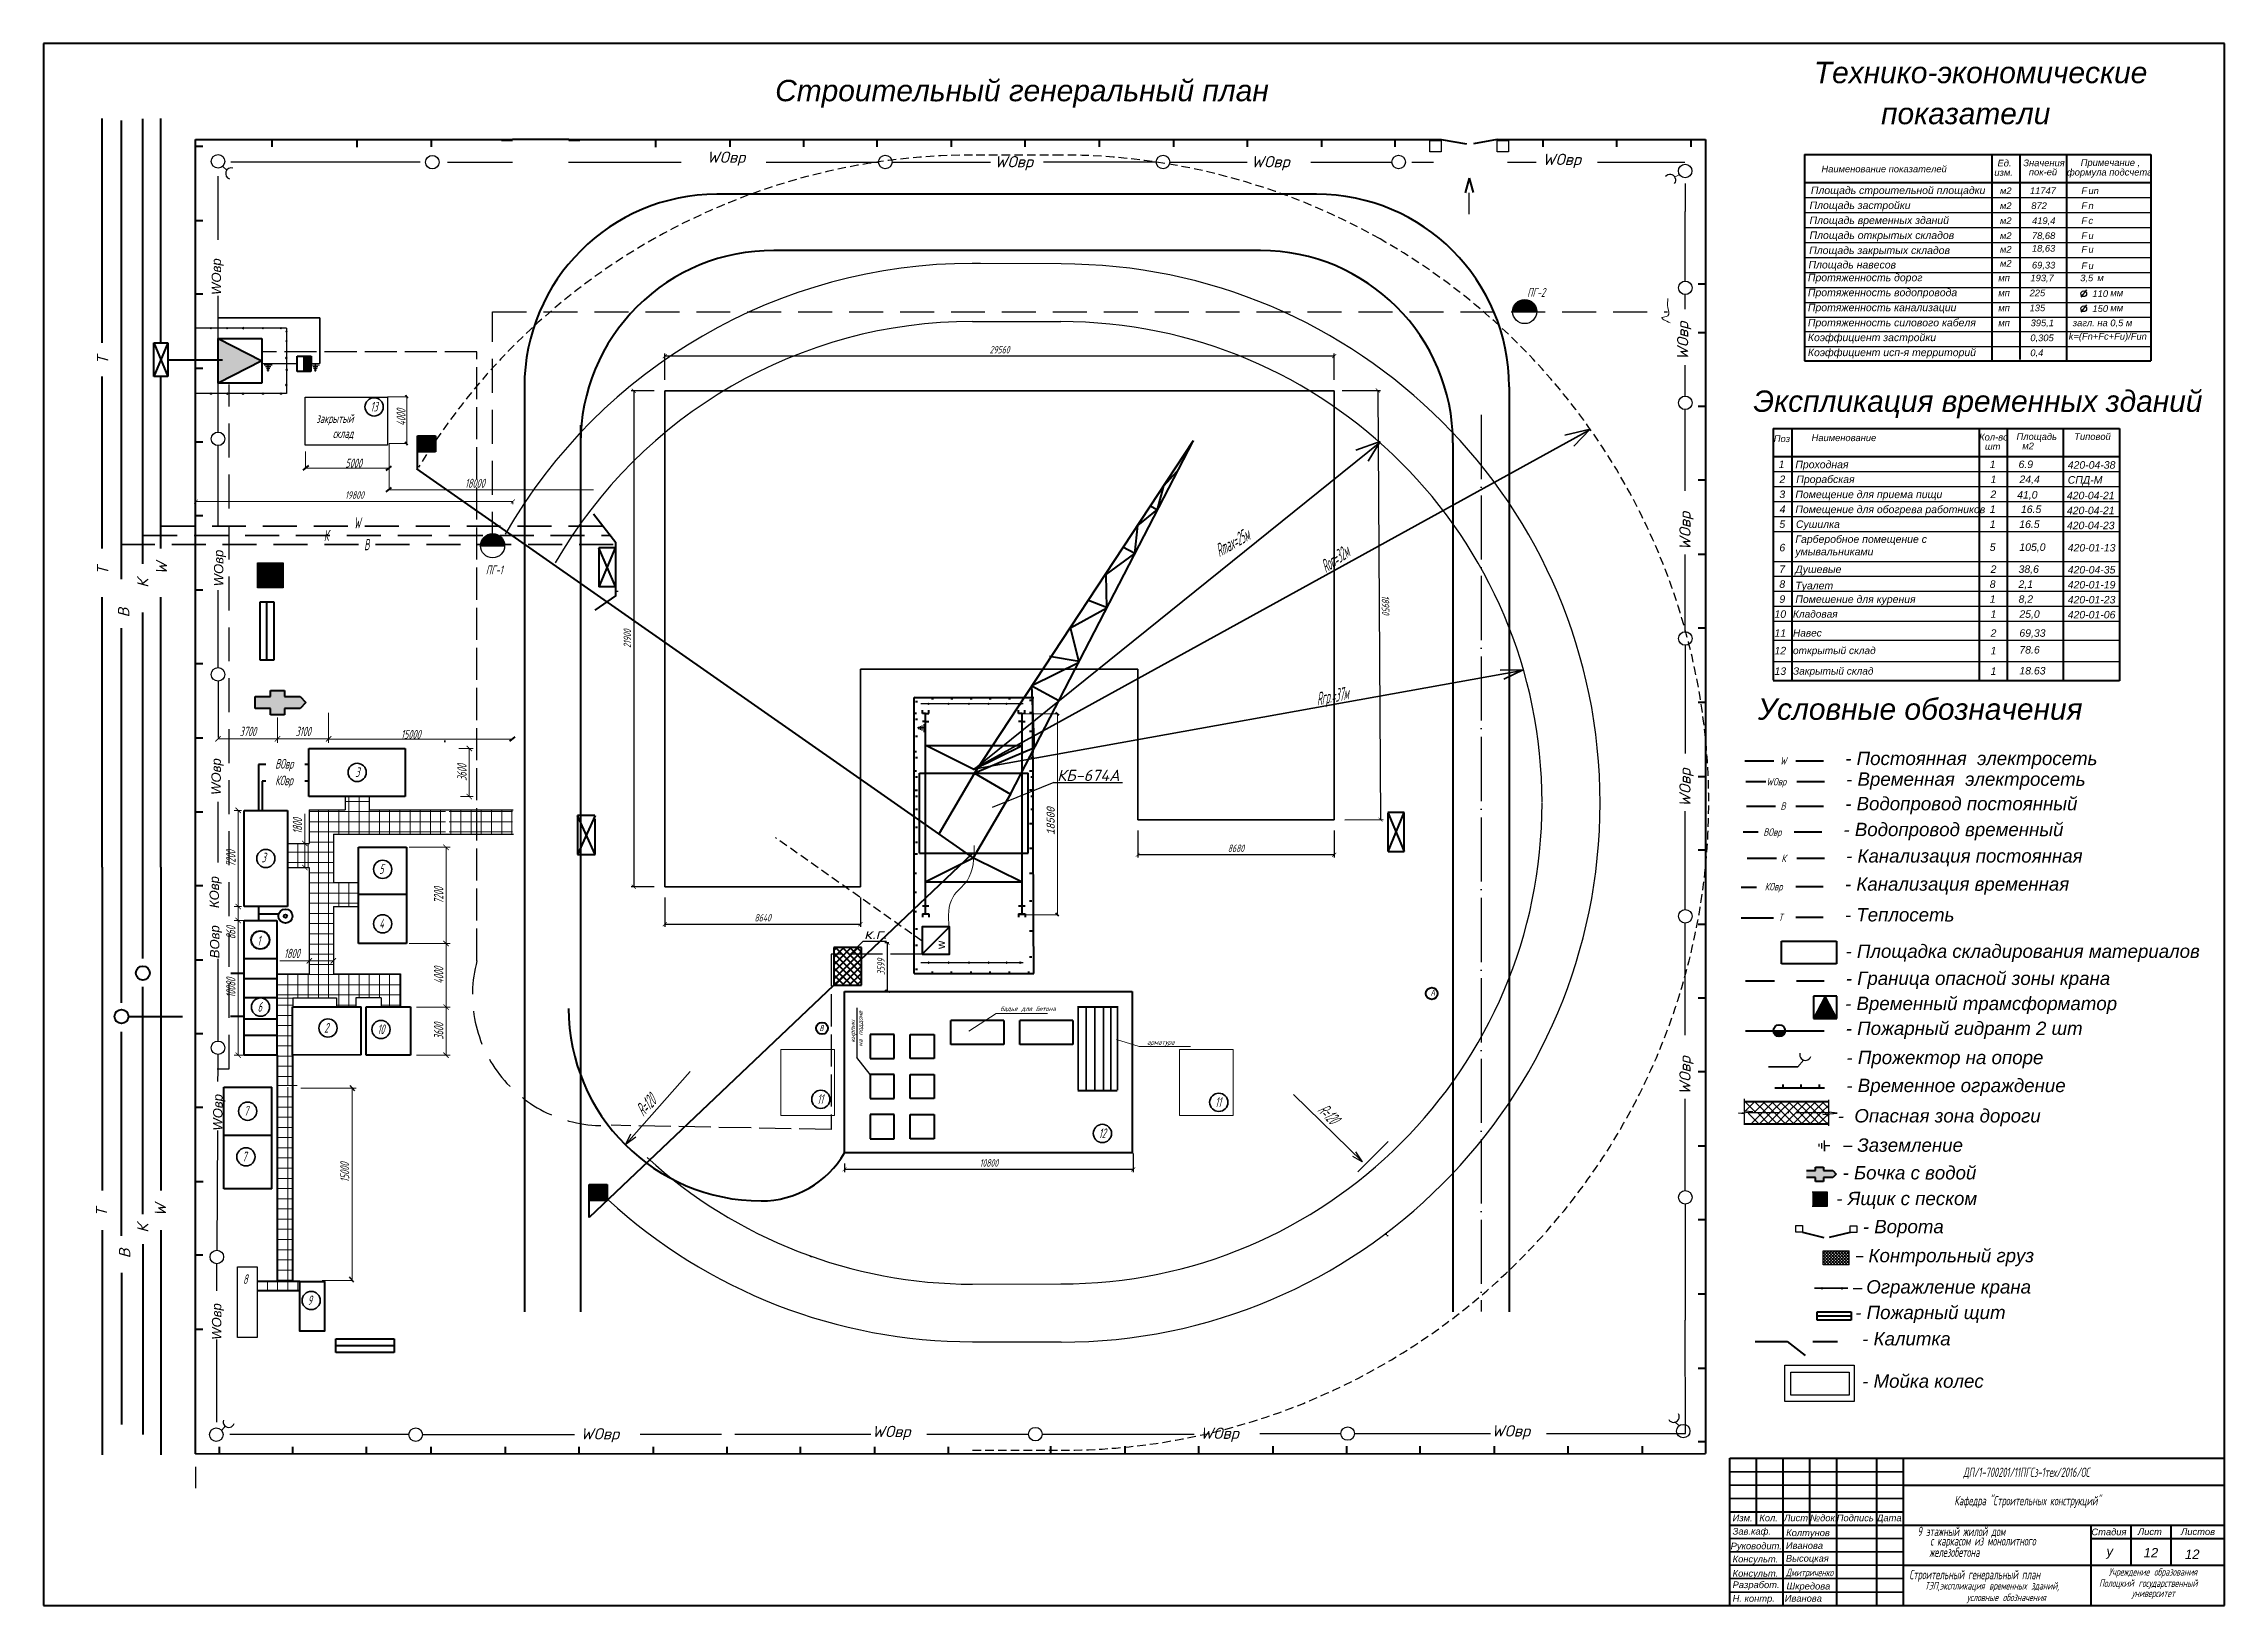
# Model space of a CAD drawing. Header units: millimetres. Extents: x -1464 to 2476, y -104 to 849.
# Drawn here: x 53 to 869, y 84 to 668 of the extents above; entities that cross this region are included whole.
import ezdxf

# ---------------------------------------------------------------- set-up
doc = ezdxf.new("R2010")
doc.units = ezdxf.units.MM
for name, pattern in [('ACAD_ISO02W100', [15, 12, -3]), ('ACAD_ISO04W100', [30, 24, -3, 0, -3]), ('ACAD_ISO10W100', [18, 12, -3, 0, -3]), ('DASHED', [19.05, 12.7, -6.35]), ('HIDDEN2', [4.7625, 3.175, -1.5875])]:
    doc.linetypes.add(name, pattern=pattern)
for name, color, linetype, lineweight in [('0.25', 7, 'Continuous', 25), ('0.3', 7, 'Continuous', 30), ('0.35', 7, 'Continuous', 35), ('0.5', 7, 'Continuous', 50), ('0.7', 7, 'Continuous', 70), ('0.8', 7, 'Continuous', 80), ('035', 7, 'Continuous', 35), ('035лестн', 7, 'Continuous', 35), ('1основная_05мм', 151, 'Continuous', 50), ('Лин035', 7, 'Continuous', 35), ('Линия 0.3', 7, 'Continuous', 30), ('Основная', 7, 'Continuous', 30), ('основная_02мм', 151, 'Continuous', 20), ('Размеры', 7, 'Continuous', 20), ('стены', 7, 'Continuous', 70), ('Текст', 7, 'Continuous', 0), ('штрих', 7, 'ACAD_ISO04W100', 25)]:
    doc.layers.add(name, color=color, linetype=linetype, lineweight=lineweight)
doc.layers.add('рамка', color=7, linetype='Continuous')
doc.layers.add('штриховка', color=7, linetype='Continuous')
doc.styles.add('2.0', font='monotxt.shx', dxfattribs={"width": 0.8, "oblique": 15, "height": 2})
doc.styles.add('2.8', font='txt.shx', dxfattribs={"width": 0.6, "oblique": 15, "height": 2.8})
doc.styles.add('3.0', font='', dxfattribs={"width": 0.7, "oblique": 10, "height": 3.5})
doc.styles.add('4мм', font='monotxt.shx', dxfattribs={"width": 0.7, "oblique": 10, "height": 4})
doc.styles.add('Arial', font='')
doc.styles.add('EEW3.0', font='txt.shx', dxfattribs={"width": 0.8, "oblique": 20, "height": 3})
doc.styles.add('eew3for200m', font='txt.shx', dxfattribs={"width": 0.4, "oblique": 20, "height": 3})
doc.styles.add('gost 2.5 mm-0.8', font='monotxt.shx', dxfattribs={"width": 0.8, "oblique": 15, "height": 2.5})
doc.styles.add('Gost 4mm-1', font='', dxfattribs={"oblique": 15, "height": 4})
doc.styles.add('мой', font='txt.shx', dxfattribs={"width": 0.6, "oblique": 15, "height": 3.5})
doc.styles.get('3.0').set_extended_font_data('GOST type A')
doc.styles.get('Arial').set_extended_font_data('Arial', italic=True)
doc.styles.get('Gost 4mm-1').set_extended_font_data('GOST type A')
doc.dimstyles.new('1   200', dxfattribs={"dimtxt": 2.8, "dimasz": 1.5, "dimexe": 1, "dimexo": 4, "dimgap": 1, "dimtad": 1, "dimdec": 0, "dimlfac": 200, "dimtxsty": '2.8', "dimblk": 'ARCHTICK', "dimcen": 3, "dimclrd": 256, "dimclre": 256, "dimclrt": 256, "dimadec": 0, "dimazin": 0, "dimtfac": 1, "dimtdec": 0, "dimtmove": 0, "dimatfit": 3, "dimfxl": 1, "dimlwd": 25, "dimlwe": -1, "dimarcsym": 0})
doc.dimstyles.new('1200-2.5мм', dxfattribs={"dimtxt": 2, "dimasz": 2, "dimexe": 1.5, "dimexo": 1, "dimgap": 1, "dimtad": 1, "dimdec": 0, "dimlfac": 200, "dimtxsty": 'мой', "dimblk": 'ARCHTICK', "dimcen": 6, "dimclrd": 256, "dimclre": 256, "dimclrt": 256, "dimadec": 0, "dimazin": 0, "dimtfac": 1, "dimtdec": 0, "dimtmove": 0, "dimatfit": 2, "dimfxl": 1, "dimlwd": -1, "dimlwe": -1, "dimarcsym": 0})
pattern_1 = [(37.5, (85.556, 76.067), (-1.92, 58.7296), [0, -46.3296, 0, -51.816, 0, -49.53]), (7.5, (85.556, 76.07), (53.943, 86.019), [0, -24.9936, 0, -41.7576, 0, -16.002]), (327.5, (48.065, 76.067), (94.919, 0.1725), [0, -15.24, 0, -54.864, 0, -71.628]), (317.5, (48.065, 76.07), (91.627, 26.752), [0, -7.62, 0, -35.9664, 0, -41.148])]

msp = doc.modelspace()

# ---------------------------------------------------------------- texts
at = {"layer": '0.25', "color": 7, "style": 'мой', "oblique": 15}
for s, p in [('WОвр', (409.0919, 621.9369)), ('WОвр', (505.0919, 621.9369)), ('к.г.', (360.3468, 333.2875))]:
    msp.add_text(s, height=4.2, dxfattribs=at).set_placement(p)
for p in [(669.4497, 478.6785), (669.4497, 382.6785)]:
    msp.add_text('WОвр', height=4.2, rotation=90, dxfattribs=at).set_placement(p)
at = {"layer": '0.25', "color": 7, "style": 'Arial'}
for s, p in [('WОвр', (120.6757, 465.2364)), ('WОвр', (119.7394, 387.247)), ('КОвр', (119.0284, 344.9095)), ('ВОвр', (119.1873, 326.1691))]:
    msp.add_text(s, height=3.5, rotation=90, dxfattribs=at).set_placement(p)
at = {"layer": '0.25', "style": 'мой', "oblique": 15}
msp.add_text('КБ-674А', height=4.2, dxfattribs=at).set_placement((432.527, 392.4445))
at = {"layer": '0.25', "color": 7, "style": 'gost 2.5 mm-0.8', "oblique": 15, "width": 0.8}
msp.add_text('18500', height=3, rotation=90, dxfattribs=at).set_placement((431.6051, 372.2528))
at = {"layer": '0.25', "style": 'EEW3.0', "oblique": 20, "width": 0.8}
for s, p in [('кирпич', (356.9916, 294.5947)), ('на поддоне', (359.8026, 293.0859))]:
    msp.add_text(s, height=1.8, rotation=90, dxfattribs=at).set_placement(p)
for s, p in [('бадья для бетона', (411.242, 306.3663)), ('арматура ', (466.1561, 293.8501))]:
    msp.add_text(s, height=1.8, dxfattribs=at).set_placement(p)
at = {"layer": '0.25', "char_height": 3.6, "width": 8.74742, "attachment_point": 1, "style": 'мой'}
for s, insert in [('{\\Ftxt.shx|c204;ВОвр}', (140.0304, 400.6633)), ('{\\Ftxt.shx|c204;КОвр}', (140.0304, 394.4601))]:
    msp.add_mtext(s, dxfattribs=dict(at, insert=insert))
at = {"layer": '0.3', "color": 7, "style": 'Arial'}
for s, height, p in [('Наименование показателей', 2.5, (718.4007, 620.0628)), ('изм.', 2.5, (783.0853, 618.7449)), (' Ед.', 2.5, (783.2787, 622.2449)), ('Значения', 2.5, (793.8946, 622.3385)), ('пок-ей', 2.5, (795.9829, 618.9135)), ('формула подсчета', 2.5, (810.2152, 618.8544)), ('Примечание ,', 2.5, (815.3586, 622.4493)), ('Площадь строительной площадки', 2.8, (714.4438, 611.9338)), ('м2', 2.5, (785.168, 611.9223)), ('11747', 2.5, (796.3766, 611.9223)), ('F', 2.5, (815.6248, 611.9338)), ('un', 2.5, (818.2592, 611.9338)), ('Площадь застройки', 2.8, (713.9475, 606.3338)), ('Площадь временных зданий', 2.8, (713.9475, 600.7338)), ('м2', 2.5, (785.168, 606.3223)), ('872', 2.5, (796.8747, 606.3223)), ('F', 2.5, (815.6248, 606.3338)), ('n', 2.5, (818.2592, 606.3338)), ('Площадь открытых складов', 2.8, (713.9475, 595.1338)), ('м2', 2.5, (785.168, 600.7223)), ('м2', 2.5, (785.168, 595.1223)), ('419,4', 2.5, (797.186, 600.7223)), ('78,68', 2.5, (797.1154, 595.1223)), ('F', 2.5, (815.6248, 600.7338)), ('F', 2.5, (815.6248, 595.1338)), ('c', 2.5, (818.2592, 600.7338)), ('u ', 2.5, (818.2592, 595.1338)), ('Площадь закрытых складов', 2.8, (713.8161, 589.4896)), ('м2', 2.5, (785.168, 590.0031)), ('м2', 2.5, (785.168, 584.7527)), ('18,63', 2.5, (797.1154, 590.3969)), ('F', 2.5, (815.6248, 590.0146)), ('u ', 2.5, (818.2592, 590.0146)), ('Протяженность дорог', 2.8, (713.329, 579.3216)), ('Площадь навесов', 2.8, (713.5533, 584.1079)), ('мп', 2.5, (784.5495, 579.3216)), ('193,7', 2.5, (796.5675, 579.3101)), ('69,33', 2.5, (797.1154, 584.0964)), ('3,5', 2.5, (815.1843, 579.3101)), ('F', 2.5, (815.6248, 583.8453)), ('u ', 2.5, (818.2592, 583.8453)), ('м', 2.5, (821.6032, 579.3894)), ('Протяженность водопровода', 2.8, (713.329, 573.7216)), ('мп', 2.5, (784.5495, 573.7216)), ('225', 2.5, (796.2562, 573.7101)), ('110', 2.5, (819.7636, 573.4459)), ('мм', 2.5, (826.4508, 573.7101)), ('Протяженность канализации', 2.8, (713.329, 568.1216)), ('Протяженность силового кабеля', 2.8, (713.329, 562.4547)), ('мп', 2.5, (784.5495, 568.1216)), ('мп', 2.5, (784.5495, 562.5216)), ('135', 2.5, (796.2562, 568.1101)), ('395,1', 2.5, (796.6325, 562.5101)), ('загл. на 0,5 м', 2.5, (812.4023, 562.5101)), ('150', 2.5, (819.7636, 567.8459)), ('мм', 2.5, (826.4508, 568.1101)), ('Коэффициент застройки', 2.8, (713.3271, 556.9197)), ('0,305', 2.5, (796.524, 556.9101)), ('k=(Fn+Fc+Fu)/Fun', 2.5, (810.8942, 557.4774)), ('Коэффициент исп-я территорий', 2.8, (713.3271, 551.3197)), ('0,4', 2.5, (796.524, 551.3101)), ('1', 2.8, (702.3909, 509.4663)), ('2', 2.8, (702.7023, 503.8663)), ('Проходная', 2.8, (708.6369, 509.411)), ('Прорабская', 2.8, (709.0015, 503.8778)), ('1', 2.8, (781.3467, 509.4663)), ('1', 2.8, (781.658, 503.8663)), ('6.9', 2.8, (792.1101, 509.4663)), ('24,4', 2.8, (792.4715, 503.8663)), ('420-04-38', 2.8, (810.5196, 509.2383)), ('СПД-М', 2.8, (810.5196, 503.6383)), ('3', 2.8, (702.657, 498.2663)), ('Помещение для приема пищи', 2.8, (708.6369, 498.211)), ('2', 2.8, (781.6127, 498.2663)), ('41,0', 2.8, (791.5983, 498.0693)), ('420-04-21', 2.8, (810.2014, 497.8102)), ('5', 2.8, (702.6587, 487.0778)), ('4', 2.8, (702.7672, 492.6778)), ('Помещение для обогрева работников', 2.8, (708.6369, 492.611)), ('Сушилка', 2.8, (708.8527, 487.0778)), ('1', 2.8, (781.3467, 492.6663)), ('1', 2.8, (781.3467, 487.0663)), ('16.5', 2.8, (792.3761, 487.0663)), ('16.5', 2.8, (793.0128, 492.6663)), ('420-04-21', 2.8, (810.2014, 492.2102)), ('420-04-23', 2.8, (810.2014, 486.6102)), ('Гарберобное помещение с ', 2.8, (708.6369, 481.4759)), ('5', 2.8, (781.3467, 478.492)), ('105,0', 2.8, (792.4214, 478.492)), ('6', 2.8, (702.674, 478.3224)), ('7', 2.8, (702.6316, 470.2778)), ('умывальниками', 2.8, (708.6369, 476.8222)), ('2', 2.8, (781.658, 470.2663)), ('38,6', 2.8, (792.1101, 470.2663)), ('420-01-13', 2.8, (810.5196, 478.264)), ('8', 2.8, (702.6625, 464.6663)), ('Душевые', 2.8, (708.6388, 470.211)), ('Туалет', 2.8, (708.6312, 464.1184)), ('8', 2.8, (781.3467, 464.6663)), ('2,1', 2.8, (792.1101, 464.6663)), ('420-04-35', 2.8, (810.5196, 470.0383)), ('420-01-19', 2.8, (810.5196, 464.4383)), ('9', 2.8, (702.6587, 459.0663)), ('Помешение для курения', 2.8, (708.6312, 459.029)), ('1', 2.8, (781.3467, 459.0663)), ('8,2', 2.8, (792.1101, 459.0663)), ('420-01-23', 2.8, (810.5196, 458.8383)), ('10', 2.8, (700.8311, 453.4663)), ('11', 2.8, (700.8311, 446.3714)), ('Кладовая', 2.7, (707.7469, 453.558)), ('Навес', 2.7, (707.7469, 446.463)), ('2', 2.8, (781.658, 446.3714)), ('1', 2.8, (781.658, 453.4663)), ('25,0', 2.8, (792.4214, 453.4663)), ('69,33', 2.8, (792.4214, 446.3714)), ('420-01-06', 2.8, (810.5196, 453.2383)), ('12', 2.8, (700.8311, 439.7968)), ('открытый склад', 2.7, (707.7469, 439.8885)), ('1', 2.8, (781.658, 439.7968)), ('78.6', 2.8, (792.4214, 440.1099)), ('13', 2.8, (700.8311, 432.1265)), ('Закрытый склад', 2.7, (707.7469, 432.2181)), ('1', 2.8, (781.658, 432.1265)), ('18.63', 2.8, (792.4214, 432.283))]:
    msp.add_text(s, height=height, dxfattribs=at).set_placement(p)
at = {"layer": '0.35', "char_height": 3.6, "attachment_point": 1, "style": 'мой'}
for s, insert, width in [('13', (175.6774, 534.2157), 3.85644), ('3', (170.0075, 397.5534), 3.856434), ('3', (134.9662, 365.6359), 3.856434), ('5', (178.9629, 361.3179), 3.856434), ('1', (133.3327, 334.5594), 3.856434), ('4', (178.9629, 340.9388), 3.856434), ('6', (133.4844, 309.7698), 3.856434), ('2', (158.4099, 301.941), 3.85644), ('10', (178.2425, 301.3956), 3.85644), ('7', (128.3704, 270.8267), 3.85644), ('11', (342.7504, 275.2727), 3.85644), ('11', (491.5958, 274.1498), 3.85644), ('12', (448.0766, 262.5088), 3.85644), ('7', (127.7224, 253.7754), 3.85644), ('8', (128.0203, 207.9711), 3.85644), ('9', (152.1352, 200.0374), 3.85644)]:
    msp.add_mtext(s, dxfattribs=dict(at, insert=insert, width=width))
at = {"layer": '0.35', "lineweight": 35, "char_height": 4.8, "attachment_point": 1, "style": 'eew3for200m'}
for s, insert, width, rotation in [('Rmax=25м', (490.8305, 480.201), 26.420751, 29.974901), ('Rгр.=37м', (528.8806, 425.3592), 18.937894, 11.1945316), ('R=120', (274.3282, 270.0457), 18.937894, 46.5300638), ('R=120', (533.0769, 272.4707), 18.937894, 314.0145216)]:
    msp.add_mtext(s, dxfattribs=dict(at, insert=insert, width=width, rotation=rotation))
at = {"layer": '0.35', "insert": (533.0759, 470.0342), "char_height": 4.8, "width": 20.072514, "attachment_point": 7, "rotation": 35.9890011, "style": 'eew3for200m'}
msp.add_mtext('Rоп=32м', dxfattribs=at)
at = {"layer": '0.5', "color": 0, "style": '4мм', "oblique": 10, "width": 0.7}
msp.add_text('А', height=2.2086, dxfattribs=at).set_placement((572.2724, 312.1004))
at = {"layer": '0.5', "style": 'Arial'}
for s, p in [('Заземление ', (731.7961, 253.7783)), ('Контрольный груз', (736.0015, 212.4819)), ('Огражление крана', (735.1595, 200.7652))]:
    msp.add_text(s, height=5, dxfattribs=at).set_placement(p)
at = {"layer": '0.8', "style": 'Arial'}
msp.add_text('Условные обозначения ', height=8, dxfattribs=at).set_placement((694.6697, 415.314))
at = {"layer": '035', "color": 0, "lineweight": -2}
for s, insert, char_height, width, attachment_point, style in [('ПГ-2', (615.022, 576.833), 3.36, 13.532332, 3, '2.8'), ('закрытый склад', (169.3115, 529.6717), 3.36, 8.153478, 3, '2.8'), ('5000', (172.5251, 512.9796), 3.36, 8.153478, 3, '2.8'), ('18000', (218.4426, 505.4488), 3.36, 8.153478, 3, '2.8'), ('ПГ-1', (225.1163, 473.0313), 3.36, 7.836483, 3, '2.8'), ('15000', (194.4451, 411.5624), 3.36, 8.153478, 3, '2.8'), ('{\\W0.7;8}', (343.5908, 301.1309), 2.20864, 8.153478, 1, '2.0')]:
    msp.add_mtext(s, dxfattribs=dict(at, insert=insert, char_height=char_height, width=width, attachment_point=attachment_point, style=style))
at = {"layer": '035', "color": 0, "lineweight": -2, "char_height": 3.36, "width": 8.153478, "attachment_point": 3, "rotation": 90, "style": '2.8'}
for s, insert in [('4000', (185.4709, 531.5764)), ('15000', (164.3893, 249.7506))]:
    msp.add_mtext(s, dxfattribs=dict(at, insert=insert))
at = {"layer": '035', "color": 1, "lineweight": -2, "insert": (172.1523, 491.0905), "char_height": 4.2, "width": 8.153478, "attachment_point": 3, "style": '3.0'}
msp.add_mtext('W', dxfattribs=at)
at = {"layer": '035', "color": 2, "lineweight": -2, "insert": (160.113, 486.3927), "char_height": 4.2, "width": 8.153478, "attachment_point": 3, "style": '3.0'}
msp.add_mtext('К', dxfattribs=at)
at = {"layer": '035', "color": 5, "lineweight": -2, "insert": (175.3427, 482.9475), "char_height": 4.2, "width": 8.153478, "attachment_point": 3, "style": '3.0'}
msp.add_mtext('В', dxfattribs=at)
at = {"layer": 'основная_02мм', "color": 7, "lineweight": 50}
msp.add_text('w', height=3.2076, rotation=90, dxfattribs=at).set_placement((390.6452, 329.6131))
at = {"layer": 'рамка', "color": 7, "style": 'мой', "oblique": 15}
for p in [(301.4603, 623.6282), (614.0611, 622.8073), (254.3008, 146.2251), (363.2701, 147.0954), (486.0541, 146.4316), (595.0234, 147.3019)]:
    msp.add_text('WОвр', height=4.2, dxfattribs=at).set_placement(p)
at = {"layer": 'рамка', "color": 7, "style": 'Arial'}
for p in [(119.8054, 574.2057), (120.3596, 261.6907), (119.9188, 183.4669)]:
    msp.add_text('WОвр', height=3.5, rotation=90, dxfattribs=at).set_placement(p)
at = {"layer": 'рамка', "color": 7, "style": 'мой', "oblique": 15}
for s, p in [('WОвр', (668.5821, 549.7809)), ('К', (92.6277, 464.671)), ('WОвр', (669.4497, 275.0469))]:
    msp.add_text(s, height=4.2, rotation=90, dxfattribs=at).set_placement(p)
at = {"layer": 'рамка', "color": 27, "true_color": 0x834a26, "style": 'мой', "oblique": 15}
for p in [(77.6701, 548.3036), (77.6701, 469.5679), (77.2294, 229.5901)]:
    msp.add_text('Т', height=4.2, rotation=90, dxfattribs=at).set_placement(p)
at = {"layer": 'рамка', "color": 7, "style": 'Arial'}
for s, p in [('Наименование', (714.7109, 519.5419)), ('Кол-во ', (777.3789, 519.7875)), ('Площадь ', (791.3584, 519.9933)), ('Типовой', (812.9544, 519.9933)), ('Поз', (700.5735, 519.1816)), ('  шт', (777.6095, 516.2875)), ('  м2', (791.5876, 516.4847))]:
    msp.add_text(s, height=2.5, dxfattribs=at).set_placement(p)
at = {"layer": 'рамка', "color": 1, "style": 'мой', "oblique": 15}
for p in [(99.6587, 469.5679), (99.218, 229.5901)]:
    msp.add_text('W', height=4.2, rotation=90, dxfattribs=at).set_placement(p)
at = {"layer": 'рамка', "color": 5, "style": 'мой', "oblique": 15}
for p in [(85.5027, 453.5829), (85.8731, 213.9376)]:
    msp.add_text('В', height=4.2, rotation=90, dxfattribs=at).set_placement(p)
at = {"layer": 'рамка', "color": 1, "style": 'Gost 4mm-1', "oblique": 15}
for s, p in [('W', (702.8474, 398.5687)), ('WОвр', (697.7685, 390.7651))]:
    msp.add_text(s, height=2.8, dxfattribs=at).set_placement(p)
at = {"layer": 'рамка', "color": 5, "style": 'Gost 4mm-1', "oblique": 15}
for s, p in [('В', (703.0695, 381.6411)), ('ВОвр', (696.6326, 371.9351))]:
    msp.add_text(s, height=2.8, dxfattribs=at).set_placement(p)
at = {"layer": 'рамка', "color": 2, "style": 'Gost 4mm-1', "oblique": 15}
for s, p in [('К', (703.3797, 362.1103)), ('КОвр', (697.1734, 351.5337))]:
    msp.add_text(s, height=2.8, dxfattribs=at).set_placement(p)
at = {"layer": 'рамка', "color": 27, "true_color": 0x834a26, "style": 'Gost 4mm-1', "oblique": 15}
msp.add_text('Т', height=2.8, dxfattribs=at).set_placement((702.31, 340.0416))
at = {"layer": 'рамка', "color": 2, "style": 'мой', "oblique": 15}
msp.add_text('К', height=4.2, rotation=90, dxfattribs=at).set_placement((92.6266, 223.4729))
at = {"layer": 'Текст', "color": 7, "linetype": 'Continuous', "lineweight": 70, "style": 'Arial'}
for s, p in [('Технико-экономические ', (715.5618, 653.3834)), ('Строительный генеральный план', (327.0746, 646.6411)), ('показатели', (740.7025, 638.0479)), ('Экспликация временных зданий', (692.935, 530.4792))]:
    msp.add_text(s, height=8, dxfattribs=at).set_placement(p)
at = {"layer": 'Текст', "color": 7, "lineweight": 35, "style": 'Arial'}
for s, p in [('  - Постоянная  электросеть', (723.4017, 398.3998)), ('  - Временная  электросеть', (723.7329, 390.6459)), ('  - Водопровод постоянный', (723.4017, 381.4722)), ('  - Водопровод временный', (722.7392, 371.8159)), ('  - Канализация постоянная', (723.7329, 361.9433)), ('  - Канализация временная', (723.301, 351.4145)), ('  - Теплосеть', (723.301, 339.9224)), ('  - Площадка складирования материалов', (723.5114, 326.292)), ('  - Граница опасной зоны крана', (723.6259, 316.1585)), ('  - Временный трамсформатор', (723.3615, 306.7518)), ('  - Пожарный гидрант 2 шт', (723.6089, 297.4645)), ('  - Прожектор на опоре', (723.8552, 286.5469)), ('  - Временное ограждение', (723.8253, 276.0882)), ('  -  Опасная зона дороги', (720.6229, 264.7488)), ('- Бочка с водой', (726.3033, 243.4467)), ('  - Ящик с песком', (720.0483, 233.8188)), ('  - Ворота', (729.9941, 223.3085)), ('  - Пожарный щит', (727.1406, 191.2042)), ('- Калитка', (733.6234, 181.3664)), ('- Мойка колес', (733.6234, 165.5307))]:
    msp.add_text(s, height=5, dxfattribs=at).set_placement(p)
at = {"layer": 'Текст', "color": 0, "lineweight": 30}
for s, height, style, oblique, width, p in [('ДП/1-700201/11ПГСз-1тех/2016/ОС', 3.5, '3.0', 10, 0.7, (771.4862, 132.1862)), ('Кафедра "Строительных конструкций"', 3.5, '3.0', 10, 0.7, (768.1154, 121.5589)), ('Дмитриченко', 2.8, '2.8', 15, 0.6, (705.1054, 95.0536)), ('ТЭП,экспликация временных зданий,', 2.8, '2.8', 15, 0.6, (757.0392, 90.0735)), ('условные обозначения', 2.8, '2.8', 15, 0.6, (772.7892, 85.7364))]:
    msp.add_text(s, height=height, dxfattribs=dict(at, style=style, oblique=oblique, width=width)).set_placement(p)
at = {"layer": 'Текст', "color": 0, "lineweight": 35, "style": 'Arial'}
for s, p in [('Изм.', (685.1714, 115.6148)), ('Кол.', (695.1714, 115.6148)), ('Лист', (704.3935, 115.6148)), ('№док.', (714.118, 115.6148)), ('Подпись', (724.118, 115.6148)), ('Дата', (739.118, 115.6148)), ('Руководит.', (684.4464, 105.1319)), ('Зав.каф.', (685.1714, 110.6148)), ('Иванова', (705.1054, 105.2729)), ('Колтунов', (705.2094, 110.0651)), ('Стадия', (819.3706, 110.3782)), ('Лист', (836.7216, 110.46)), ('Листов', (852.85, 110.46)), ('Консульт.', (685.1714, 100.2275)), ('Высоцкая', (705.1054, 100.4929)), ('Консульт.', (685.1714, 94.8784)), ('Разработ.', (685.1714, 90.6148)), ('Шкредова', (705.331, 90.1063)), ('Н. контр.', (685.1714, 85.4933)), ('Иванова', (704.6775, 85.5415))]:
    msp.add_text(s, height=2.5, dxfattribs=at).set_placement(p)
at = {"layer": 'Текст', "color": 0, "lineweight": 35, "style": '3.0', "oblique": 10, "width": 0.7}
for s, p in [('9 этажный жилой дом', (754.3363, 110.0527)), ('с каркасом из монолитного', (759.0921, 106.5131)), ('железобетона', (758.784, 102.2808)), ('Строительный генеральный план', (751.295, 93.9159))]:
    msp.add_text(s, height=3.5, dxfattribs=at).set_placement(p)
at = {"layer": 'Текст', "color": 0, "linetype": 'Continuous', "style": 'Arial'}
for s, p in [('у', (825.0011, 102.6138)), ('12', (838.9036, 102.1152)), ('12', (854.37, 101.5424))]:
    msp.add_text(s, height=3.5, dxfattribs=at).set_placement(p)
at = {"layer": 'Текст', "color": 0, "linetype": 'Continuous', "lineweight": 30, "style": '2.8', "oblique": 15, "width": 0.6}
for s, p in [('Учреждение образования', (825.8083, 95.2736)), ('Полоцкий государственный ', (822.202, 91.0651)), ('университет', (834.3426, 87.2922))]:
    msp.add_text(s, height=2.8, dxfattribs=at).set_placement(p)

# ---------------------------------------------------------------- blocks, each defined once
blk = doc.blocks.new('_ArchTick')
at = {"layer": 'Размеры', "color": 0, "lineweight": 0, "const_width": 0.15}
blk.add_lwpolyline([(-0.5, -0.5), (0.5, 0.5)], dxfattribs=at)
blk = doc.blocks.new('*D77')
at = {"layer": '0.3', "lineweight": 15, "transparency": 16777216}
for p, q in [((110.44, 496.96), (228.97, 496.96)), ((110.44, 496.71), (110.44, 495.96)), ((228.97, 496.75), (228.97, 495.96))]:
    blk.add_line(p, q, dxfattribs=at)
at = {"layer": 'Defpoints', "color": 0, "lineweight": 13, "transparency": 16777216}
for p in [(110.44, 500.71), (228.97, 500.75), (228.97, 496.96)]:
    blk.add_point(p, dxfattribs=at)
at = {"layer": '0.3', "lineweight": 15, "transparency": 16777216, "xscale": 1.5, "yscale": 1.5, "zscale": 1.5, "rotation": 180}
blk.add_blockref('_ArchTick', (110.44, 496.96), dxfattribs=at)
at = {"layer": '0.3', "lineweight": 15, "transparency": 16777216, "xscale": 1.5, "yscale": 1.5, "zscale": 1.5}
blk.add_blockref('_ArchTick', (228.97, 496.96), dxfattribs=at)
at = {"layer": '0.3', "lineweight": 15, "transparency": 16777216, "insert": (169.71, 499.36), "char_height": 2.8, "attachment_point": 5, "style": '2.8'}
blk.add_mtext('19800', dxfattribs=at)
blk = doc.blocks.new('*D90')
at = {"layer": '0.25', "lineweight": 15, "transparency": 16777216}
for p, q in [((140.95, 416.13), (140.95, 406.7)), ((118.7, 409.2), (118.7, 409.7)), ((140.95, 408.2), (118.7, 408.2))]:
    blk.add_line(p, q, dxfattribs=at)
at = {"layer": 'Defpoints', "color": 0, "lineweight": 13, "transparency": 16777216}
for p in [(140.95, 417.13), (118.7, 408.2), (118.7, 408.2)]:
    blk.add_point(p, dxfattribs=at)
at = {"layer": '0.25', "lineweight": 15, "transparency": 16777216, "xscale": 2, "yscale": 2, "zscale": 2, "rotation": 180}
blk.add_blockref('_ArchTick', (118.7, 408.2), dxfattribs=at)
at = {"layer": '0.25', "lineweight": 15, "transparency": 16777216, "xscale": 2, "yscale": 2, "zscale": 2}
blk.add_blockref('_ArchTick', (140.95, 408.2), dxfattribs=at)
at = {"layer": '0.25', "lineweight": 20, "transparency": 16777216, "insert": (129.83, 410.95), "char_height": 3.5, "attachment_point": 5, "style": 'мой'}
blk.add_mtext('3700', dxfattribs=at)
blk = doc.blocks.new('*D91')
at = {"layer": '0.25', "lineweight": 15, "transparency": 16777216}
for p, q in [((127.47, 381.46), (124.74, 381.46)), ((126.24, 345.46), (126.24, 381.46)), ((127.47, 345.46), (124.74, 345.46))]:
    blk.add_line(p, q, dxfattribs=at)
at = {"layer": 'Defpoints', "color": 0, "lineweight": 13, "transparency": 16777216}
for p in [(126.24, 381.46), (128.47, 381.46), (128.47, 345.46)]:
    blk.add_point(p, dxfattribs=at)
at = {"layer": '0.25', "lineweight": 15, "transparency": 16777216, "xscale": 2, "yscale": 2, "zscale": 2}
for p, rotation in [((126.24, 381.46), 90), ((126.24, 345.46), 270)]:
    blk.add_blockref('_ArchTick', p, dxfattribs=dict(at, rotation=rotation))
at = {"layer": '0.25', "transparency": 16777216, "insert": (123.49, 363.46), "char_height": 3.5, "attachment_point": 5, "rotation": 90, "style": 'мой'}
blk.add_mtext('7200', dxfattribs=at)
blk = doc.blocks.new('*D92')
at = {"layer": '0.25', "lineweight": 15, "transparency": 16777216}
for p, q in [((127.47, 345.46), (124.74, 345.46)), ((126.24, 340.28), (126.24, 345.46)), ((127.47, 340.28), (124.74, 340.28))]:
    blk.add_line(p, q, dxfattribs=at)
at = {"layer": 'Defpoints', "color": 0, "lineweight": 13, "transparency": 16777216}
for p in [(126.24, 345.46), (128.47, 345.46), (128.47, 340.28)]:
    blk.add_point(p, dxfattribs=at)
at = {"layer": '0.25', "lineweight": 15, "transparency": 16777216, "xscale": 2, "yscale": 2, "zscale": 2}
for p, rotation in [((126.24, 345.46), 90), ((126.24, 340.28), 270)]:
    blk.add_blockref('_ArchTick', p, dxfattribs=dict(at, rotation=rotation))
at = {"layer": '0.25', "transparency": 16777216, "insert": (123.49, 335.66), "char_height": 3.5, "attachment_point": 5, "rotation": 90, "style": 'мой'}
blk.add_mtext('860', dxfattribs=at)
blk = doc.blocks.new('*D78')
at = {"layer": '0.25', "lineweight": 15, "transparency": 16777216}
for p, q in [((135.73, 340.28), (124.74, 340.28)), ((126.24, 289.88), (126.24, 340.28)), ((131.97, 289.88), (124.74, 289.88))]:
    blk.add_line(p, q, dxfattribs=at)
at = {"layer": 'Defpoints', "color": 0, "lineweight": 13, "transparency": 16777216}
for p in [(126.24, 340.28), (136.73, 340.28), (132.97, 289.88)]:
    blk.add_point(p, dxfattribs=at)
at = {"layer": '0.25', "lineweight": 15, "transparency": 16777216, "xscale": 2, "yscale": 2, "zscale": 2}
for p, rotation in [((126.24, 340.28), 90), ((126.24, 289.88), 270)]:
    blk.add_blockref('_ArchTick', p, dxfattribs=dict(at, rotation=rotation))
at = {"layer": '0.25', "transparency": 16777216, "insert": (123.49, 315.08), "char_height": 3.5, "attachment_point": 5, "rotation": 90, "style": 'мой'}
blk.add_mtext('10080', dxfattribs=at)
blk = doc.blocks.new('*D93')
at = {"layer": '0.25', "lineweight": 15, "transparency": 16777216}
for p, q in [((190.22, 367.64), (205.47, 367.64)), ((203.97, 331.64), (203.97, 367.64)), ((190.22, 331.64), (205.47, 331.64))]:
    blk.add_line(p, q, dxfattribs=at)
at = {"layer": 'Defpoints', "color": 0, "lineweight": 13, "transparency": 16777216}
for p in [(189.22, 367.64), (203.97, 367.64), (189.22, 331.64)]:
    blk.add_point(p, dxfattribs=at)
at = {"layer": '0.25', "lineweight": 15, "transparency": 16777216, "xscale": 2, "yscale": 2, "zscale": 2}
for p, rotation in [((203.97, 367.64), 90), ((203.97, 331.64), 270)]:
    blk.add_blockref('_ArchTick', p, dxfattribs=dict(at, rotation=rotation))
at = {"layer": '0.25', "lineweight": 20, "transparency": 16777216, "insert": (201.22, 349.64), "char_height": 3.5, "attachment_point": 5, "rotation": 90, "style": 'мой'}
blk.add_mtext('7200', dxfattribs=at)
blk = doc.blocks.new('*D94')
at = {"layer": '0.25', "lineweight": 15, "transparency": 16777216}
for p, q in [((190.22, 331.64), (205.47, 331.64)), ((203.97, 307.88), (203.97, 331.64)), ((192.92, 307.88), (205.47, 307.88))]:
    blk.add_line(p, q, dxfattribs=at)
at = {"layer": 'Defpoints', "color": 0, "lineweight": 13, "transparency": 16777216}
for p in [(189.22, 331.64), (203.97, 331.64), (191.92, 307.88)]:
    blk.add_point(p, dxfattribs=at)
at = {"layer": '0.25', "lineweight": 15, "transparency": 16777216, "xscale": 2, "yscale": 2, "zscale": 2}
for p, rotation in [((203.97, 331.64), 90), ((203.97, 307.88), 270)]:
    blk.add_blockref('_ArchTick', p, dxfattribs=dict(at, rotation=rotation))
at = {"layer": '0.25', "lineweight": 20, "transparency": 16777216, "insert": (201.22, 319.76), "char_height": 3.5, "attachment_point": 5, "rotation": 90, "style": 'мой'}
blk.add_mtext('4000', dxfattribs=at)
blk = doc.blocks.new('*D95')
at = {"layer": '0.25', "lineweight": 15, "transparency": 16777216}
for p, q in [((192.92, 307.88), (205.47, 307.88)), ((203.97, 289.88), (203.97, 307.88)), ((192.92, 289.88), (205.47, 289.88))]:
    blk.add_line(p, q, dxfattribs=at)
at = {"layer": 'Defpoints', "color": 0, "lineweight": 13, "transparency": 16777216}
for p in [(191.92, 307.88), (203.97, 307.88), (191.92, 289.88)]:
    blk.add_point(p, dxfattribs=at)
at = {"layer": '0.25', "lineweight": 15, "transparency": 16777216, "xscale": 2, "yscale": 2, "zscale": 2}
for p, rotation in [((203.97, 307.88), 90), ((203.97, 289.88), 270)]:
    blk.add_blockref('_ArchTick', p, dxfattribs=dict(at, rotation=rotation))
at = {"layer": '0.25', "lineweight": 20, "transparency": 16777216, "insert": (201.22, 298.88), "char_height": 3.5, "attachment_point": 5, "rotation": 90, "style": 'мой'}
blk.add_mtext('3600', dxfattribs=at)
blk = doc.blocks.new('*D96')
at = {"layer": '0.25', "lineweight": 15, "transparency": 16777216}
for p, q in [((152.83, 326.19), (152.83, 326.69)), ((161.83, 326.19), (161.83, 326.69)), ((152.83, 325.19), (141.75, 325.19)), ((161.83, 325.19), (152.83, 325.19))]:
    blk.add_line(p, q, dxfattribs=at)
at = {"layer": 'Defpoints', "color": 0, "lineweight": 13, "transparency": 16777216}
for p in [(152.83, 325.19), (152.83, 325.19), (161.83, 325.19)]:
    blk.add_point(p, dxfattribs=at)
at = {"layer": '0.25', "lineweight": 15, "transparency": 16777216, "xscale": 2, "yscale": 2, "zscale": 2, "rotation": 180}
blk.add_blockref('_ArchTick', (152.83, 325.19), dxfattribs=at)
at = {"layer": '0.25', "lineweight": 15, "transparency": 16777216, "xscale": 2, "yscale": 2, "zscale": 2}
blk.add_blockref('_ArchTick', (161.83, 325.19), dxfattribs=at)
at = {"layer": '0.25', "lineweight": 20, "transparency": 16777216, "insert": (146.29, 327.94), "char_height": 3.5, "attachment_point": 5, "style": 'мой'}
blk.add_mtext('1800', dxfattribs=at)
blk = doc.blocks.new('*D97')
at = {"layer": '0.25', "lineweight": 15, "transparency": 16777216}
for p, q in [((140.95, 416.13), (140.95, 406.7)), ((160.05, 417.98), (160.05, 406.7)), ((160.05, 408.2), (140.95, 408.2))]:
    blk.add_line(p, q, dxfattribs=at)
at = {"layer": 'Defpoints', "color": 0, "lineweight": 13, "transparency": 16777216}
for p in [(140.95, 417.13), (160.05, 418.98), (140.95, 408.2)]:
    blk.add_point(p, dxfattribs=at)
at = {"layer": '0.25', "lineweight": 15, "transparency": 16777216, "xscale": 2, "yscale": 2, "zscale": 2, "rotation": 180}
blk.add_blockref('_ArchTick', (140.95, 408.2), dxfattribs=at)
at = {"layer": '0.25', "lineweight": 15, "transparency": 16777216, "xscale": 2, "yscale": 2, "zscale": 2}
blk.add_blockref('_ArchTick', (160.05, 408.2), dxfattribs=at)
at = {"layer": '0.25', "lineweight": 20, "transparency": 16777216, "insert": (150.5, 410.95), "char_height": 3.5, "attachment_point": 5, "style": 'мой'}
blk.add_mtext('3100', dxfattribs=at)
blk = doc.blocks.new('*D98')
at = {"layer": '0.25', "lineweight": 15, "transparency": 16777216}
for p, q in [((151.16, 369.08), (151.16, 380.17)), ((151.16, 360.08), (151.16, 369.08)), ((151.75, 369.08), (152.66, 369.08)), ((151.75, 360.08), (152.66, 360.08))]:
    blk.add_line(p, q, dxfattribs=at)
at = {"layer": 'Defpoints', "color": 0, "lineweight": 13, "transparency": 16777216}
for p in [(150.75, 369.08), (151.16, 369.08), (150.75, 360.08)]:
    blk.add_point(p, dxfattribs=at)
at = {"layer": '0.25', "lineweight": 15, "transparency": 16777216, "xscale": 2, "yscale": 2, "zscale": 2}
for p, rotation in [((151.16, 369.08), 90), ((151.16, 360.08), 270)]:
    blk.add_blockref('_ArchTick', p, dxfattribs=dict(at, rotation=rotation))
at = {"layer": '0.25', "lineweight": 20, "transparency": 16777216, "insert": (148.41, 375.62), "char_height": 3.5, "attachment_point": 5, "rotation": 90, "style": 'мой'}
blk.add_mtext('1800', dxfattribs=at)
blk = doc.blocks.new('*D79')
at = {"layer": '0.25', "lineweight": 15, "transparency": 16777216}
for p, q in [((208.77, 404.62), (214.17, 404.62)), ((212.67, 404.62), (212.67, 386.62)), ((209.37, 386.62), (214.17, 386.62))]:
    blk.add_line(p, q, dxfattribs=at)
at = {"layer": 'Defpoints', "color": 0, "lineweight": 13, "transparency": 16777216}
for p in [(207.77, 404.62), (208.37, 386.62), (212.67, 386.62)]:
    blk.add_point(p, dxfattribs=at)
at = {"layer": '0.25', "lineweight": 15, "transparency": 16777216, "xscale": 2, "yscale": 2, "zscale": 2}
for p, rotation in [((212.67, 404.62), 90), ((212.67, 386.62), 270)]:
    blk.add_blockref('_ArchTick', p, dxfattribs=dict(at, rotation=rotation))
at = {"layer": '0.25', "lineweight": 20, "transparency": 16777216, "insert": (209.92, 395.62), "char_height": 3.5, "attachment_point": 5, "rotation": 90, "style": 'мой'}
blk.add_mtext('3600', dxfattribs=at)
blk = doc.blocks.new('*D99')
at = {"layer": '0.25', "transparency": 16777216}
for p, q in [((369.63, 331.93), (368.06, 331.93)), ((369.06, 313.93), (368.06, 313.93))]:
    blk.add_line(p, q, dxfattribs=at)
at = {"layer": '0.25', "lineweight": 25, "transparency": 16777216}
blk.add_line((369.06, 313.93), (369.06, 331.93), dxfattribs=at)
at = {"layer": 'Defpoints', "color": 0, "lineweight": 13, "transparency": 16777216}
for p in [(369.06, 331.93), (373.63, 331.93), (373.06, 313.93)]:
    blk.add_point(p, dxfattribs=at)
at = {"layer": '0.25', "lineweight": 25, "transparency": 16777216, "xscale": 1.5, "yscale": 1.5, "zscale": 1.5}
for p, rotation in [((369.06, 331.93), 90), ((369.06, 313.93), 270)]:
    blk.add_blockref('_ArchTick', p, dxfattribs=dict(at, rotation=rotation))
at = {"layer": '0.25', "transparency": 16777216, "insert": (366.66, 322.93), "char_height": 2.8, "attachment_point": 5, "rotation": 90, "style": '2.8'}
blk.add_mtext('3599', dxfattribs=at)
blk = doc.blocks.new('*D102')
at = {"layer": '0.25', "transparency": 16777216}
for p, q in [((461.01, 253.13), (461.01, 246.22)), ((353.01, 249.41), (353.01, 246.22))]:
    blk.add_line(p, q, dxfattribs=at)
at = {"layer": '0.25', "lineweight": 25, "transparency": 16777216}
blk.add_line((353.01, 247.22), (461.01, 247.22), dxfattribs=at)
at = {"layer": 'Defpoints', "color": 0, "lineweight": 13, "transparency": 16777216}
for p in [(353.01, 253.41), (461.01, 257.13), (461.01, 247.22)]:
    blk.add_point(p, dxfattribs=at)
at = {"layer": '0.25', "lineweight": 25, "transparency": 16777216, "xscale": 1.5, "yscale": 1.5, "zscale": 1.5, "rotation": 180}
blk.add_blockref('_ArchTick', (353.01, 247.22), dxfattribs=at)
at = {"layer": '0.25', "lineweight": 25, "transparency": 16777216, "xscale": 1.5, "yscale": 1.5, "zscale": 1.5}
blk.add_blockref('_ArchTick', (461.01, 247.22), dxfattribs=at)
at = {"layer": '0.25', "transparency": 16777216, "insert": (407.01, 249.62), "char_height": 2.8, "attachment_point": 5, "style": '2.8'}
blk.add_mtext('10800', dxfattribs=at)
blk = doc.blocks.new('*D104')
at = {"layer": '0.25', "transparency": 16777216}
for p, q in [((285.8, 348.9), (285.8, 337.89)), ((358.98, 348.9), (358.98, 337.89))]:
    blk.add_line(p, q, dxfattribs=at)
at = {"layer": '0.25', "lineweight": 25, "transparency": 16777216}
blk.add_line((285.8, 338.89), (358.98, 338.89), dxfattribs=at)
at = {"layer": 'Defpoints', "color": 0, "lineweight": 13, "transparency": 16777216}
for p in [(285.8, 352.9), (358.98, 352.9), (358.98, 338.89)]:
    blk.add_point(p, dxfattribs=at)
at = {"layer": '0.25', "lineweight": 25, "transparency": 16777216, "xscale": 1.5, "yscale": 1.5, "zscale": 1.5, "rotation": 180}
blk.add_blockref('_ArchTick', (285.8, 338.89), dxfattribs=at)
at = {"layer": '0.25', "lineweight": 25, "transparency": 16777216, "xscale": 1.5, "yscale": 1.5, "zscale": 1.5}
blk.add_blockref('_ArchTick', (358.98, 338.89), dxfattribs=at)
at = {"layer": '0.25', "lineweight": 13, "transparency": 16777216, "insert": (322.39, 341.29), "char_height": 2.8, "attachment_point": 5, "style": '2.8'}
blk.add_mtext('8640', dxfattribs=at)
blk = doc.blocks.new('*D105')
at = {"layer": '0.25', "transparency": 16777216}
for p, q in [((462.66, 373.89), (462.66, 363.86)), ((536.18, 373.89), (536.18, 363.86))]:
    blk.add_line(p, q, dxfattribs=at)
at = {"layer": '0.25', "lineweight": 25, "transparency": 16777216}
blk.add_line((536.18, 364.86), (462.66, 364.86), dxfattribs=at)
at = {"layer": 'Defpoints', "color": 0, "lineweight": 13, "transparency": 16777216}
for p in [(462.66, 377.89), (536.18, 377.89), (462.66, 364.86)]:
    blk.add_point(p, dxfattribs=at)
at = {"layer": '0.25', "lineweight": 25, "transparency": 16777216, "xscale": 1.5, "yscale": 1.5, "zscale": 1.5, "rotation": 180}
blk.add_blockref('_ArchTick', (462.66, 364.86), dxfattribs=at)
at = {"layer": '0.25', "lineweight": 25, "transparency": 16777216, "xscale": 1.5, "yscale": 1.5, "zscale": 1.5}
blk.add_blockref('_ArchTick', (536.18, 364.86), dxfattribs=at)
at = {"layer": '0.25', "lineweight": 13, "transparency": 16777216, "insert": (499.42, 367.26), "char_height": 2.8, "attachment_point": 5, "style": '2.8'}
blk.add_mtext('8680', dxfattribs=at)
blk = doc.blocks.new('*D106')
at = {"layer": '0.25', "transparency": 16777216}
for p, q in [((285.8, 542.4), (285.8, 552.31)), ((536.18, 542.4), (536.18, 552.31))]:
    blk.add_line(p, q, dxfattribs=at)
at = {"layer": '0.25', "lineweight": 25, "transparency": 16777216}
blk.add_line((536.18, 551.31), (285.8, 551.31), dxfattribs=at)
at = {"layer": 'Defpoints', "color": 0, "lineweight": 13, "transparency": 16777216}
for p in [(285.8, 551.31), (285.8, 538.4), (536.18, 538.4)]:
    blk.add_point(p, dxfattribs=at)
at = {"layer": '0.25', "lineweight": 25, "transparency": 16777216, "xscale": 1.5, "yscale": 1.5, "zscale": 1.5, "rotation": 180}
blk.add_blockref('_ArchTick', (285.8, 551.31), dxfattribs=at)
at = {"layer": '0.25', "lineweight": 25, "transparency": 16777216, "xscale": 1.5, "yscale": 1.5, "zscale": 1.5}
blk.add_blockref('_ArchTick', (536.18, 551.31), dxfattribs=at)
at = {"layer": '0.25', "lineweight": 13, "transparency": 16777216, "insert": (410.99, 553.71), "char_height": 2.8, "attachment_point": 5, "style": '2.8'}
blk.add_mtext('29560', dxfattribs=at)
blk = doc.blocks.new('*D107')
at = {"layer": '0.25', "transparency": 16777216}
for p, q in [((281.8, 538.4), (273.17, 538.4)), ((281.8, 352.9), (273.17, 352.9))]:
    blk.add_line(p, q, dxfattribs=at)
at = {"layer": '0.25', "lineweight": 25, "transparency": 16777216}
blk.add_line((274.17, 538.4), (274.17, 352.9), dxfattribs=at)
at = {"layer": 'Defpoints', "color": 0, "lineweight": 13, "transparency": 16777216}
for p in [(285.8, 538.4), (274.17, 352.9), (285.8, 352.9)]:
    blk.add_point(p, dxfattribs=at)
at = {"layer": '0.25', "lineweight": 25, "transparency": 16777216, "xscale": 1.5, "yscale": 1.5, "zscale": 1.5}
for p, rotation in [((274.17, 538.4), 90), ((274.17, 352.9), 270)]:
    blk.add_blockref('_ArchTick', p, dxfattribs=dict(at, rotation=rotation))
at = {"layer": '0.25', "lineweight": 13, "transparency": 16777216, "insert": (271.77, 445.65), "char_height": 2.8, "attachment_point": 5, "rotation": 90, "style": '2.8'}
blk.add_mtext('21900', dxfattribs=at)
blk = doc.blocks.new('*D108')
at = {"layer": '0.25', "transparency": 16777216}
for p, q in [((539.16, 538.42), (553.44, 538.51)), ((540.18, 377.91), (554.46, 378))]:
    blk.add_line(p, q, dxfattribs=at)
at = {"layer": '0.25', "lineweight": 25, "transparency": 16777216}
blk.add_line((552.44, 538.51), (553.46, 378), dxfattribs=at)
at = {"layer": 'Defpoints', "color": 0, "lineweight": 13, "transparency": 16777216}
for p in [(535.16, 538.4), (536.18, 377.89), (553.46, 378)]:
    blk.add_point(p, dxfattribs=at)
at = {"layer": '0.25', "lineweight": 25, "transparency": 16777216, "xscale": 1.5, "yscale": 1.5, "zscale": 1.5}
for p, rotation in [((552.44, 538.51), 90.36165723884835), ((553.46, 378), 270.3616572388484)]:
    blk.add_blockref('_ArchTick', p, dxfattribs=dict(at, rotation=rotation))
at = {"layer": '0.25', "lineweight": 13, "transparency": 16777216, "insert": (555.35, 458.27), "char_height": 2.8, "attachment_point": 5, "rotation": 270.36166, "style": '2.8'}
blk.add_mtext('18950', dxfattribs=at)

# ---------------------------------------------------------------- dimensions: what is measured, and where the dimension line sits
at = {"layer": '0.25', "lineweight": 13}
for base, p1, p2, text, picture, middle in [((285.803, 551.3072), (536.1762, 538.396), (285.803, 538.396), '29560', '*D106', (410.9896, 553.7072)), ((462.6566, 364.8564), (536.1762, 377.8895), (462.6566, 377.8895), '8680', '*D105', (499.4164, 367.2564)), ((358.9838, 338.8873), (285.803, 352.903), (358.9838, 352.903), '8640', '*D104', (322.3934, 341.2873))]:
    dim = msp.add_linear_dim(base=base, p1=p1, p2=p2, text=text, dimstyle='1   200', dxfattribs=at)
    dim.commit()
    dim.dimension.update_dxf_attribs({"geometry": picture, "text_midpoint": middle})
dim = msp.add_linear_dim(base=(274.1695, 352.903), p1=(285.803, 538.396), p2=(285.803, 352.903), angle=90, text='21900', dimstyle='1   200', dxfattribs=at)
dim.commit()
dim.dimension.update_dxf_attribs({"geometry": '*D107', "text_midpoint": (271.7695, 445.6495)})
dim = msp.add_aligned_dim(p1=(535.163, 538.396), p2=(536.1762, 377.8895), distance=17.2814, text='18950', dimstyle='1   200', dxfattribs=at)
dim.commit()
dim.dimension.update_dxf_attribs({"geometry": '*D108', "text_midpoint": (555.3506, 458.267)})
at = {"layer": '0.25', "lineweight": 20}
for base, p1, p2, text, picture, middle in [((118.6996, 408.199), (140.9541, 417.1267), (118.6996, 408.199), '3700', '*D90', (129.8269, 410.949)), ((140.9541, 408.199), (160.0542, 418.979), (140.9541, 417.1267), '3100', '*D97', (150.5042, 410.949))]:
    dim = msp.add_linear_dim(base=base, p1=p1, p2=p2, text=text, dimstyle='1200-2.5мм', override={"dimtmove": 1, "dimlwd": 15, "dimlwe": 15}, dxfattribs=at)
    dim.commit()
    dim.dimension.update_dxf_attribs({"geometry": picture, "text_midpoint": middle})
for base, p1, p2, picture, middle in [((212.6673, 386.618), (207.7651, 404.618), (208.3654, 386.618), '*D79', (212.6673, 395.618)), ((203.965, 367.6389), (189.2241, 331.6389), (189.2241, 367.6389), '*D93', (203.965, 349.6389))]:
    dim = msp.add_linear_dim(base=base, p1=p1, p2=p2, angle=90, dimstyle='1200-2.5мм', override={"dimlwd": 15, "dimlwe": 15}, dxfattribs=at)
    dim.commit()
    dim.dimension.update_dxf_attribs({"geometry": picture, "text_midpoint": middle, "dimtype": 160})
at = {"layer": '0.25'}
dim = msp.add_linear_dim(base=(126.2368, 381.4648), p1=(128.4729, 345.4648), p2=(128.4729, 381.4648), angle=90, dimstyle='1200-2.5мм', override={"dimlwd": 15, "dimlwe": 15}, dxfattribs=at)
dim.commit()
dim.dimension.update_dxf_attribs({"geometry": '*D91', "text_midpoint": (126.2368, 363.4648), "dimtype": 160})
at = {"layer": '0.25', "lineweight": 20}
for base, p1, p2, picture, middle in [((151.1566, 369.0841), (150.7468, 360.0841), (150.7468, 369.0841), '*D98', (148.4066, 375.6249)), ((203.965, 307.8844), (191.9178, 289.8844), (191.9178, 307.8844), '*D95', (201.215, 298.8844))]:
    dim = msp.add_linear_dim(base=base, p1=p1, p2=p2, angle=90, dimstyle='1200-2.5мм', override={"dimlwd": 15, "dimlwe": 15}, dxfattribs=at)
    dim.commit()
    dim.dimension.update_dxf_attribs({"geometry": picture, "text_midpoint": middle})
at = {"layer": '0.25'}
dim = msp.add_linear_dim(base=(126.2368, 345.4648), p1=(128.4729, 340.2844), p2=(128.4729, 345.4648), angle=90, text='860', dimstyle='1200-2.5мм', override={"dimtmove": 1, "dimlwd": 15, "dimlwe": 15}, dxfattribs=at)
dim.commit()
dim.dimension.update_dxf_attribs({"geometry": '*D92', "text_midpoint": (126.2368, 335.6588), "dimtype": 160})
dim = msp.add_linear_dim(base=(126.2368, 340.2844), p1=(132.9729, 289.8844), p2=(136.7328, 340.2844), angle=90, dimstyle='1200-2.5мм', override={"dimlwd": 15, "dimlwe": 15}, dxfattribs=at)
dim.commit()
dim.dimension.update_dxf_attribs({"geometry": '*D78', "text_midpoint": (123.4868, 315.0844)})
at = {"layer": '0.25', "lineweight": 20}
dim = msp.add_linear_dim(base=(152.8315, 325.1863), p1=(161.8315, 325.1863), p2=(152.8315, 325.1863), dimstyle='1200-2.5мм', override={"dimlwd": 15, "dimlwe": 15}, dxfattribs=at)
dim.commit()
dim.dimension.update_dxf_attribs({"geometry": '*D96', "text_midpoint": (146.2908, 327.9363)})
dim = msp.add_linear_dim(base=(203.965, 331.6389), p1=(191.9178, 307.8844), p2=(189.2241, 331.6389), angle=90, text='4000', dimstyle='1200-2.5мм', override={"dimlwd": 15, "dimlwe": 15}, dxfattribs=at)
dim.commit()
dim.dimension.update_dxf_attribs({"geometry": '*D94', "text_midpoint": (201.215, 319.7617)})
at = {"layer": '0.25'}
dim = msp.add_linear_dim(base=(369.065, 331.9294), p1=(373.0583, 313.9321), p2=(373.6336, 331.9294), angle=90, dimstyle='1   200', dxfattribs=at)
dim.commit()
dim.dimension.update_dxf_attribs({"geometry": '*D99', "text_midpoint": (366.665, 322.9307)})
dim = msp.add_linear_dim(base=(461.012, 247.2191), p1=(353.012, 253.4112), p2=(461.012, 257.1315), dimstyle='1   200', override={"dimlfac": 100}, dxfattribs=at)
dim.commit()
dim.dimension.update_dxf_attribs({"geometry": '*D102', "text_midpoint": (407.012, 247.2191), "dimtype": 160})
at = {"layer": '0.3', "lineweight": 15}
dim = msp.add_linear_dim(base=(228.9678, 496.9573), p1=(110.4442, 500.7098), p2=(228.9678, 500.7516), text='19800', dimstyle='1   200', override={"dimlwd": 15, "dimlwe": 15}, dxfattribs=at)
dim.commit()
dim.dimension.update_dxf_attribs({"geometry": '*D77', "text_midpoint": (169.706, 499.3573)})

# ---------------------------------------------------------------- hatches: boundary and pattern name
at = {"layer": '0.25', "lineweight": 13, "true_color": 0x0a0000}
msp.add_hatch(color=18, dxfattribs=at).paths.add_polyline_path([(150.8616, 545.5597), (153.4337, 545.5597), (153.4883, 551.3336), (150.8616, 551.3336)])
at = {"layer": '0.25', "lineweight": 13}
for points in [[(193.3425, 521.5111), (193.3425, 515.5029), (200.014, 515.5029), (200.014, 521.5111)], [(257.56, 241.5758), (257.56, 235.5676), (264.2314, 235.5676), (264.2314, 241.5758)]]:
    msp.add_hatch(color=1, dxfattribs=at).paths.add_polyline_path(points)
at = {"layer": '0.25', "lineweight": 20}
h = msp.add_hatch(dxfattribs=at)
h.set_pattern_fill('NET', color=256, scale=1.2, style=0)
h.paths.add_polyline_path([(228.8416, 381.597), (203.8309, 381.597), (203.8309, 372.597), (228.8416, 372.597)])
h.paths.add_polyline_path([(205.1884, 381.597), (196.2781, 381.597), (175.2647, 381.597), (175.2647, 386.618), (166.2647, 386.618), (166.2647, 381.597), (152.8315, 381.597), (152.8315, 369.0841), (144.6729, 369.0841), (144.6729, 360.0841), (152.8315, 360.0841), (152.8315, 320.3182), (161.8315, 320.3182), (161.8315, 345.4928), (171.2241, 345.4928), (171.2241, 354.4928), (161.8315, 354.4928), (161.8315, 372.597), (205.1884, 372.597)])
h = msp.add_hatch(dxfattribs=at)
h.set_pattern_fill('NET', color=256, scale=1.2, style=0)
h.paths.add_polyline_path([(149.3033, 205.3256), (133.3371, 205.3256), (133.3371, 201.805), (149.3033, 201.805)])
h.paths.add_polyline_path([(146.5357, 278.5561), (140.8286, 278.5561), (140.8286, 205.3256), (146.5357, 205.3256)])
h.paths.add_polyline_path([(146.5357, 307.9326), (146.6345, 307.9326), (146.6345, 311.2549), (140.6958, 311.2549), (140.6958, 289.8844), (140.8286, 289.8844), (140.8286, 277.8891), (146.5357, 277.8891), (146.5357, 289.9326)])
h.paths.add_polyline_path([(186.9123, 320.3182), (161.8315, 320.3182), (152.8315, 320.3182), (140.6958, 320.3182), (140.6958, 311.3182), (163.0142, 311.3182), (163.0142, 307.8844), (170.2813, 307.8844), (170.2813, 311.3182), (179.7123, 311.3182), (179.7123, 307.8844), (186.9123, 307.8844)])
h.paths.add_polyline_path([(185.0246, 311.3174), (185.5873, 328.8174), (179.2873, 330.5055), (178.7246, 313.0055)], flags=9)
h.paths.add_polyline_path([(178.7934, 311.4697), (179.3561, 328.9697), (173.0561, 330.6577), (172.4934, 313.1577)], flags=9)
at = {"layer": '0.25', "lineweight": 40}
h = msp.add_hatch(dxfattribs=at)
h.set_pattern_fill('ANSI37', color=256, scale=0.6, style=0)
h.set_pattern_definition([(45, (283.8241, -282.9943), (-1.3470384, 1.3470384), []), (135, (283.8241, -282.9943), (-1.3470384, -1.3470384), [])])
h.paths.add_polyline_path([(349.0279, 316.0313), (359.3443, 316.0313), (359.3443, 330.1576), (349.0279, 330.1576)])
at = {"layer": '0.25'}
h = msp.add_hatch(dxfattribs=at)
h.set_pattern_fill('ANSI31', color=256, scale=1.2, style=0)
h.set_pattern_definition([(45, (1082.7497, -487.6256), (-2.694077, 2.694077), [])])
h.paths.add_polyline_path([(556.3556, 252.4043), (556.355, 257.8321, -0.05116594), (545.1993, 248.2632), (547.1812, 244.4836), (547.1042, 244.5486), (547.1829, 244.4513, 0.01686852)])
h.paths.add_polyline_path([(545.1993, 248.2632, -0.00298783), (544.4895, 247.7768), (547.1042, 244.5486), (547.1812, 244.4836)])
h.paths.add_polyline_path([(544.4895, 247.7768, -0.00282635), (543.8127, 247.3245), (547.1042, 244.5486)])
h = msp.add_hatch(dxfattribs=at)
h.set_pattern_fill('AR-SAND', color=256, scale=0.096, style=0)
h.set_pattern_definition([(37.5, (1082.7497, -487.6256), (-0.153603, 4.698367), [0, -3.706368, 0, -4.14528, 0, -3.9624]), (7.5, (1082.75, -487.6256), (4.315424, 6.88152), [0, -1.999488, 0, -3.340608, 0, -1.28016]), (327.5, (1079.7505, -487.6256), (7.593527, 0.013797), [0, -1.2192, 0, -4.38912, 0, -5.73024]), (317.5, (1079.7505, -487.6256), (7.33014, 2.14012), [0, -0.6096, 0, -2.877312, 0, -3.29184])])
h.paths.add_polyline_path([(556.3588, 221.5184), (556.3586, 223.9597, -0.01186255), (548.6213, 218.3369, 0.02907357)])
at = {"layer": '0.5', "lineweight": 30}
for points in [[(611.904, 567.9778, 1), (602.9074, 567.9778)], [(225.8996, 480.4222, 1), (216.903, 480.4222)]]:
    msp.add_hatch(color=5, dxfattribs=at).paths.add_polyline_path(points)
at = {"layer": '0.5'}
h = msp.add_hatch(dxfattribs=at)
h.set_pattern_fill('AR-SAND', color=256, scale=1.2, style=0)
h.set_pattern_definition(pattern_1)
h.paths.add_polyline_path([(217.9007, 427.2315, -0.02400231), (196.901, 435.9126), (196.9055, 374.4549), (219.2382, 374.4549, -0.04822935), (217.9036, 388.2483)])
h = msp.add_hatch(dxfattribs=at)
h.set_pattern_fill('AR-SAND', color=256, scale=1.2, style=0)
h.set_pattern_definition(pattern_1)
h.paths.add_polyline_path([(217.9007, 427.2315, -0.02400231), (196.901, 435.9126), (196.9055, 374.4549), (219.2382, 374.4549, -0.04822935), (217.9036, 388.2483)])
at = {"layer": 'стены', "linetype": 'Continuous', "lineweight": 70}
msp.add_hatch(color=7, dxfattribs=at).paths.add_polyline_path([(700.4157, 299.0473, 1), (704.8043, 299.0473)])
at = {"layer": 'штриховка', "linetype": 'Continuous', "lineweight": 70}
for points in [[(118.6996, 541.2444), (135.095, 549.5877), (118.6996, 557.9311)], [(138.3511, 424.0468), (132.5305, 424.0468), (132.5305, 419.5398), (138.3511, 419.5398), (138.3511, 417.1267), (143.5572, 417.1267), (143.5572, 419.5398), (149.4656, 419.5398), (151.5251, 421.7583), (149.4656, 424.0468), (143.5572, 424.0468), (143.5572, 426.2692), (138.3511, 426.2692)], [(716.1859, 246.737), (712.7906, 246.737), (712.7906, 244.1079), (716.1859, 244.1079), (716.1859, 242.7002), (719.2229, 242.7002), (719.2229, 244.1079), (722.6694, 244.1079), (723.8708, 245.402), (722.6694, 246.737), (719.2229, 246.737), (719.2229, 248.0334), (716.1859, 248.0334)]]:
    msp.add_hatch(color=7, dxfattribs=at).paths.add_polyline_path(points)
at = {"layer": 'штриховка', "linetype": 'Continuous', "lineweight": 30}
for points in [[(143.0331, 474.0298), (133.4471, 474.0298), (133.4471, 464.6291), (143.0331, 464.6291)], [(719.7891, 312.0137), (715.4324, 303.6081), (724.1459, 303.6081)], [(720.5702, 238.7815), (714.9784, 238.7815), (714.9784, 233.2977), (720.5702, 233.2977)]]:
    msp.add_hatch(color=7, dxfattribs=at).paths.add_polyline_path(points)
at = {"layer": 'штриховка', "lineweight": 18}
h = msp.add_hatch(dxfattribs=at)
h.set_pattern_fill('ANSI37', color=256, scale=0.25, angle=90, style=0)
h.set_pattern_definition([(135, (-870.2657, 7695.386), (-0.56126601, -0.56126601), []), (225, (-870.2657, 7695.386), (0.56126601, -0.56126601), [])])
h.paths.add_polyline_path([(719.0572, 211.5626), (723.9296, 211.5626), (723.9296, 216.7171), (719.0572, 216.7171)])
h.paths.add_polyline_path([(728.802, 216.7171), (723.9296, 216.7171), (723.9296, 211.5626), (728.802, 211.5626)])

# ---------------------------------------------------------------- linework, layer by layer
at = {"color": 0, "linetype": 'ByBlock', "lineweight": 70}
for p, q in [((259.1764, 492.3272), (267.4438, 481.6716)), ((267.4438, 461.5356), (267.4438, 481.6716)), ((259.783, 456.3155), (267.4283, 461.6295))]:
    msp.add_line(p, q, dxfattribs=at)
at = {"linetype": 'ByBlock'}
msp.add_line((268.3641, 463.2454), (267.4438, 463.2454), dxfattribs=at)
at = {"color": 0, "linetype": 'ByBlock', "lineweight": 50}
for p, q in [((259.7642, 365.0061), (259.7642, 378.258)), ((556.2963, 366.1079), (556.2963, 380.5469))]:
    msp.add_line(p, q, dxfattribs=at)
at = {"color": 7, "linetype": 'ByBlock', "lineweight": 70}
for p, q in [((684.1027, 139.1559), (869.1027, 139.1559)), ((684.1027, 84.1559), (684.1027, 139.1559))]:
    msp.add_line(p, q, dxfattribs=at)
at = {"layer": '0.25'}
for p, q in [((228.8416, 632.2991), (249.8392, 632.2991)), ((431.3226, 391.8301), (408.2367, 382.5549)), ((431.4384, 391.8375), (456.9893, 391.8375)), ((360.0231, 332.4974), (368.7143, 332.4974)), ((357.5966, 307.6301), (357.5966, 289.0468)), ((362.5478, 282.6654), (357.5966, 289.0468)), ((726.6214, 255.8508), (729.9288, 255.8508)), ((340.0766, 214.7598), (340.6967, 214.5227)), ((731.3455, 214.6068), (734.0404, 214.6068)), ((730.2259, 202.7053), (733.6558, 202.7053))]:
    msp.add_line(p, q, dxfattribs=at)
at = {"layer": '0.25', "color": 7, "linetype": 'Continuous', "lineweight": 30}
for p, q in [((817.56, 576.0574), (815.4448, 573.3409)), ((817.56, 570.4574), (815.4448, 567.7409))]:
    msp.add_line(p, q, dxfattribs=at)
at = {"layer": '0.25', "color": 1, "lineweight": 35}
for p, q in [((156.7272, 565.6573), (118.7059, 565.6573)), ((156.7272, 548.507), (156.7272, 565.6573))]:
    msp.add_line(p, q, dxfattribs=at)
at = {"layer": '0.25', "color": 5, "linetype": 'DASHED', "lineweight": 30}
msp.add_line((221.4012, 567.9305), (660.8216, 567.9305), dxfattribs=at)
at = {"layer": '0.25', "lineweight": 30}
for p, q in [((144.3173, 561.7517), (144.3173, 537.287)), ((148.2698, 548.455), (135.1154, 548.455)), ((138.9576, 547.9337), (135.9865, 547.9337)), ((138.3958, 547.2692), (136.4552, 547.2692)), ((138.0649, 546.6448), (136.7627, 546.6448)), ((137.3744, 548.507), (137.3744, 545.5315)), ((156.6325, 547.9337), (153.6614, 547.9337)), ((156.0707, 547.2692), (154.1301, 547.2692)), ((155.7398, 546.6448), (154.4376, 546.6448)), ((155.0493, 548.507), (155.0493, 545.5315)), ((137.8112, 546.0186), (136.9995, 546.0186)), ((155.4861, 546.0186), (154.6744, 546.0186)), ((383.3239, 412.2927), (380.3484, 412.2927)), ((380.8355, 411.856), (380.8355, 412.6677)), ((381.4617, 411.6023), (381.4617, 412.9045)), ((382.0862, 411.2714), (382.0862, 413.212)), ((382.7506, 410.7096), (382.7506, 413.6807)), ((169.8509, 276.566), (168.1667, 278.549)), ((717.5275, 255.7045), (717.5275, 256.7283)), ((718.5275, 255.0613), (718.5275, 257.0613)), ((719.5275, 254.0613), (719.5275, 258.0613)), ((719.5275, 256.0613), (719.5275, 254.0613)), ((721.5275, 256.0613), (719.5275, 256.0613)), ((169.5028, 205.0029), (167.8186, 206.9858))]:
    msp.add_line(p, q, dxfattribs=at)
at = {"layer": '0.25', "color": 1, "linetype": 'ACAD_ISO02W100', "lineweight": 30}
for p, q in [((215.5492, 552.9483), (135.4197, 552.9483)), ((215.5492, 325.2255), (215.5492, 552.9483)), ((382.176, 327.6716), (348.0524, 327.6716)), ((348.0524, 327.6716), (348.0524, 262.1149)), ((348.0524, 262.1149), (265.7611, 263.6762))]:
    msp.add_line(p, q, dxfattribs=at)
at = {"layer": '0.25', "lineweight": 13}
for p, q in [((156.7272, 548.507), (153.4279, 548.507)), ((189.2943, 536.0682), (182.1145, 536.0682)), ((189.2943, 518.5964), (189.2943, 536.0682)), ((151.3703, 515.6537), (151.3703, 509.4007)), ((182.6668, 501.4751), (182.6668, 518.5964)), ((182.6668, 518.5964), (189.2943, 518.5964)), ((151.3703, 509.4007), (182.6668, 509.4007)), ((182.2012, 501.3465), (259.1875, 501.3465)), ((160.1309, 408.1009), (228.8385, 408.1009)), ((146.7832, 311.2549), (140.5377, 311.2549)), ((140.5444, 278.5561), (148.2824, 278.5561)), ((149.6165, 277.5748), (170.3362, 277.5748)), ((168.8927, 277.9141), (168.8927, 205.3525)), ((168.8927, 205.5949), (157.6696, 205.5949))]:
    msp.add_line(p, q, dxfattribs=at)
at = {"layer": '0.25', "color": 1, "linetype": 'DASHED', "lineweight": 30}
msp.add_line((122.8816, 284.7894), (122.8816, 540.7653), dxfattribs=at)
at = {"layer": '0.25', "lineweight": 35}
for p, q in [((536.1762, 538.396), (285.803, 538.396)), ((285.803, 538.396), (285.803, 352.903)), ((536.1762, 538.396), (536.1762, 377.8895)), ((536.1762, 538.396), (536.1762, 434.215)), ((189.6779, 535.5748), (188.8326, 536.7387)), ((189.5834, 518.0745), (188.7381, 519.2384)), ((358.9838, 352.903), (358.9838, 434.215)), ((462.6566, 434.215), (358.9838, 434.215)), ((462.6566, 377.8895), (462.6566, 434.215)), ((536.1762, 377.8895), (462.6566, 377.8895)), ((285.803, 352.903), (358.9838, 352.903)), ((440.3946, 308.2511), (440.3946, 276.8344)), ((443.4367, 308.2511), (443.4367, 276.8344)), ((446.6478, 308.2511), (446.6478, 276.8344)), ((449.859, 308.2511), (449.859, 276.8344)), ((452.6273, 308.2511), (452.6273, 276.8344)), ((455.1379, 308.2511), (455.1379, 276.8344))]:
    msp.add_line(p, q, dxfattribs=at)
at = {"layer": '0.25', "lineweight": 40}
for p, q in [((193.3425, 509.083), (193.3425, 521.5111)), ((193.3425, 521.5111), (200.014, 521.5111)), ((200.014, 515.5029), (193.3572, 515.5029)), ((200.0618, 521.565), (200.0618, 515.5568)), ((150.5415, 508.6993), (152.6093, 510.3962)), ((181.5654, 508.5193), (183.6332, 510.2162)), ((401.1393, 363.7509), (193.0816, 509.1596)), ((472.4585, 502.8122), (477.3269, 508.2161)), ((181.5654, 500.5421), (183.6332, 502.239)), ((470.058, 493.9117), (472.4585, 502.8122)), ((462.7169, 488.0447), (470.058, 493.9117)), ((470.0033, 493.8426), (467.3179, 495.1759)), ((461.5534, 477.5181), (462.7169, 488.0447)), ((267.2154, 479.64), (261.0838, 479.606)), ((267.2871, 479.6356), (261.0838, 465.0877)), ((261.0838, 479.606), (261.0838, 465.0877)), ((267.3458, 465.1218), (261.0838, 479.606)), ((450.8845, 469.7084), (461.5534, 477.5181)), ((461.603, 477.5593), (457.1565, 479.8861)), ((261.0983, 465.1218), (267.3458, 465.1218)), ((451.1131, 457.2485), (450.8845, 469.7084)), ((437.5847, 449.6663), (451.1131, 457.2485)), ((451.0434, 457.2907), (444.2579, 459.9902)), ((440.7522, 436.9113), (437.5847, 449.6663)), ((423.1215, 428.1721), (440.7522, 436.9113)), ((440.7123, 437.0723), (429.723, 438.9453)), ((424.1105, 404.9984), (423.1215, 428.1721)), ((423.1256, 428.0758), (433.1964, 422.5427)), ((433.2503, 417.0086), (432.0908, 418.1026)), ((227.8024, 407.3115), (229.8702, 409.0084)), ((401.7306, 395.5388), (424.1105, 404.9984)), ((259.6338, 379.5244), (253.2028, 379.4912)), ((259.7055, 379.52), (253.2028, 364.9729)), ((253.2028, 379.4912), (253.2028, 364.9729)), ((259.7642, 365.0061), (253.2028, 379.4912)), ((562.3436, 380.6262), (556.2631, 380.6262)), ((556.2631, 380.6262), (562.3436, 366.1079)), ((556.3218, 366.1123), (562.3436, 380.6262)), ((562.3436, 366.1079), (562.3436, 380.6262)), ((253.2028, 364.9729), (259.7642, 365.0061)), ((400.7057, 365.1931), (257.56, 229.1476)), ((556.3934, 366.1079), (562.3436, 366.1079)), ((433.1661, 341.8737), (432.0066, 342.9677)), ((440.409, 307.9493), (455.0321, 307.9493)), ((140.8286, 289.9326), (140.8286, 205.3256)), ((440.2603, 276.755), (455.0472, 276.755)), ((257.56, 229.1476), (257.56, 241.5758)), ((257.56, 241.5758), (264.2314, 241.5758)), ((264.2314, 241.5758), (264.2314, 235.5676)), ((264.2314, 235.5676), (257.5746, 235.5676)), ((149.3033, 205.3256), (133.2082, 205.3256)), ((149.3033, 201.805), (133.252, 201.805))]:
    msp.add_line(p, q, dxfattribs=at)
at = {"layer": '0.25', "color": 2, "linetype": 'DASHED', "lineweight": 35}
msp.add_line((90.7034, 484.2506), (265.7424, 484.2506), dxfattribs=at)
at = {"layer": '0.25', "color": 1, "linetype": 'DASHED', "lineweight": 35}
msp.add_line((97.3911, 487.7422), (262.5467, 487.7422), dxfattribs=at)
at = {"layer": '0.25', "color": 5, "linetype": 'DASHED', "lineweight": 35}
msp.add_line((82.3265, 480.8194), (267.1747, 480.8194), dxfattribs=at)
at = {"layer": '0.25', "lineweight": 20}
for p, q in [((419.3555, 417.6096), (432.642, 417.6096)), ((432.642, 417.6096), (432.642, 342.3428)), ((432.642, 342.3428), (418.2891, 342.3428)), ((399.453, 298.8493), (409.7614, 305.4696)), ((409.7614, 305.4696), (428.9055, 305.4696)), ((454.7885, 295.7855), (463.2578, 293.176)), ((463.2578, 293.176), (482.402, 293.176))]:
    msp.add_line(p, q, dxfattribs=at)
at = {"layer": '0.25', "lineweight": 25}
for p, q in [((431.3226, 391.8301), (451.8956, 391.8301)), ((271.395, 256.8149), (295.3012, 283.7625)), ((546.6866, 250.0741), (520.9079, 275.2364)), ((271.2964, 256.897), (273.1187, 260.4753)), ((271.3987, 256.7292), (274.9067, 259.3901)), ((546.7725, 250.0737), (544.2816, 253.7045)), ((546.5999, 249.9795), (543.1125, 251.9702))]:
    msp.add_line(p, q, dxfattribs=at)
at = {"layer": '0.25', "color": 7, "linetype": 'Continuous', "lineweight": 25}
msp.add_line((355.4059, 327.8458), (360.0231, 332.4974), dxfattribs=at)
at = {"layer": '0.25', "lineweight": 50}
for p, q in [((172.2324, 290.0235), (146.5357, 289.9326)), ((146.5357, 289.9326), (146.5357, 205.3256))]:
    msp.add_line(p, q, dxfattribs=at)
at = {"layer": '0.25', "color": 1, "lineweight": 30}
msp.add_line((118.3684, 284.7894), (122.8816, 284.7894), dxfattribs=at)
at = {"layer": '0.25', "lineweight": 30}
for points in [[(151.3412, 536.0086), (182.0531, 536.0086), (182.0531, 518.0488), (151.3412, 518.0488)], [(126.0032, 210.8001), (133.3371, 210.8001), (133.3371, 184.3636), (126.0032, 184.3636)], [(704.742, 173.9971), (730.6289, 173.9971), (730.6289, 160.3664), (704.742, 160.3664)], [(706.9494, 171.3913), (728.8228, 171.3913), (728.8228, 162.7718), (706.9494, 162.7718)]]:
    msp.add_lwpolyline(points, close=True, dxfattribs=at)
at = {"layer": '0.25', "lineweight": 13}
for points in [[(349.251, 292.0251), (329.235, 292.0251), (329.235, 267.3517), (349.251, 267.3517)], [(498.3698, 292.0251), (478.3538, 292.0251), (478.3538, 267.3517), (498.3698, 267.3517)]]:
    msp.add_lwpolyline(points, close=True, dxfattribs=at)
at = {"layer": '0.25', "lineweight": 40}
msp.add_lwpolyline([(149.3033, 205.3256), (158.4925, 205.3256), (158.4925, 186.6925), (149.3033, 186.6925)], close=True, dxfattribs=at)
at = {"layer": '0.25', "color": 7, "linetype": 'Continuous', "lineweight": 30}
for centre in [(816.5024, 574.6486), (816.5024, 569.0486)]:
    msp.add_circle(centre, 1.0596, dxfattribs=at)
at = {"layer": '0.25', "color": 1, "linetype": 'DASHED', "lineweight": 30}
msp.add_arc((262.704, 312.4383), 48.8578, 164.8277214, 273.5873824, dxfattribs=at)
at = {"layer": '0.25', "color": 5, "lineweight": 13}
msp.add_spline([(661, 572.899), (661, 569.4159), (661, 566.4077), (658.8603, 565.7744), (661.7925, 563.7162)], degree=3, dxfattribs=at)
at = {"layer": '0.25', "lineweight": 20, "end_tangent": (0.99897056, 0.0453632)}
msp.add_spline([(392.0499, 337.707), (393.6069, 349.151), (398.8342, 355.1508), (401.5034, 368.2615)], degree=3, dxfattribs=at)
at = {"layer": '0.3', "linetype": 'HIDDEN2', "lineweight": 30}
for p, q in [((434.0071, 626.5277), (400.8806, 626.5236)), ((400.9106, 142.1403), (434.0071, 142.1403))]:
    msp.add_line(p, q, dxfattribs=at)
at = {"layer": '0.3', "lineweight": 30}
for p, q in [((434.0071, 585.7867), (400.7935, 586.0191)), ((400.9103, 564.2852), (433.9122, 564.215)), ((434.0071, 182.5867), (400.9103, 182.5867))]:
    msp.add_line(p, q, dxfattribs=at)
at = {"layer": '0.3'}
for p, q in [((166.2647, 386.618), (166.2647, 381.597)), ((175.2647, 386.618), (175.2647, 381.597)), ((152.8315, 381.597), (152.8315, 369.0841)), ((152.8315, 381.597), (166.2647, 381.597)), ((175.2647, 381.597), (229.0735, 381.597)), ((144.6729, 369.0841), (152.8315, 369.0841)), ((161.8315, 372.597), (229.189, 372.597)), ((161.8315, 372.597), (161.8315, 354.4928)), ((144.6729, 360.0841), (152.8315, 360.0841)), ((152.8315, 360.0841), (152.8315, 320.3182)), ((161.8315, 354.4928), (171.2241, 354.4928)), ((161.8315, 345.4928), (171.363, 345.4928)), ((161.8315, 345.4928), (161.8315, 320.3182)), ((140.6958, 320.3182), (152.8315, 320.3182)), ((161.8315, 320.3182), (186.9123, 320.3182)), ((186.9123, 320.3182), (186.9123, 307.8844)), ((146.6345, 311.3182), (163.0142, 311.3182)), ((146.6345, 311.3182), (146.6345, 307.8844)), ((163.0142, 311.3182), (163.0142, 307.8844)), ((170.2813, 311.3182), (170.2813, 307.8844)), ((179.7123, 311.3182), (170.2813, 311.3182)), ((179.7123, 311.3182), (179.7123, 307.8844)), ((400.9103, 204.2852), (433.9122, 204.3553))]:
    msp.add_line(p, q, dxfattribs=at)
at = {"layer": '0.3', "lineweight": 40}
for p, q in [((353.012, 253.4112), (353.012, 313.7369)), ((353.012, 313.7369), (460.6044, 313.7369)), ((460.6044, 313.7369), (460.6044, 253.4112)), ((461.012, 253.4112), (353.012, 253.4112))]:
    msp.add_line(p, q, dxfattribs=at)
at = {"layer": '0.3', "color": 7, "linetype": 'Continuous', "lineweight": 50}
msp.add_circle((143.9089, 341.9031), 0.6334, dxfattribs=at)
at = {"layer": '0.3', "linetype": 'HIDDEN2'}
for centre, radius, start, end in [((400.9235, 384.2753), 242.2483, 90.0101468, 148.7926878), ((434.0183, 384.3412), 242.2009, 269.9973534, 60.4966326)]:
    msp.add_arc(centre, radius, start, end, dxfattribs=at)
at = {"layer": '0.3', "linetype": 'HIDDEN2', "lineweight": 30}
msp.add_arc((434.0071, 384.1867), 242.341, 60.5123261, 90, dxfattribs=at)
at = {"layer": '0.3', "lineweight": 30}
for centre, radius, start, end in [((400.9103, 384.3784), 201.6, 90, 150.1424419), ((400.9103, 384.3784), 201.6408, 89.164812, 90.0331873), ((434.0071, 384.1867), 201.6, 270, 90), ((400.9103, 384.3784), 201.6408, 227.4518256, 270)]:
    msp.add_arc(centre, radius, start, end, dxfattribs=at)
at = {"layer": '0.3'}
for centre, radius, start, end in [((400.9103, 384.2826), 180.0026, 90, 150.116824), ((433.9354, 384.2382), 179.9768, 0.0446351, 90.0074013), ((433.9354, 384.3321), 179.9768, 269.9925987, 359.9553649), ((400.9103, 384.2877), 180.0026, 227.4731393, 270)]:
    msp.add_arc(centre, radius, start, end, dxfattribs=at)
at = {"layer": '0.35', "lineweight": 30}
for p, q in [((144.3173, 561.7517), (110.1669, 561.7517)), ((144.3173, 537.287), (110.1669, 537.287))]:
    msp.add_line(p, q, dxfattribs=at)
at = {"layer": '0.35', "lineweight": 35}
for p, q in [((401.2281, 396.8704), (631.5783, 523.6787)), ((631.9054, 524.0309), (622.3863, 521.7837)), ((631.9054, 524.0309), (625.7376, 517.6362)), ((401.3902, 396.7819), (553.2388, 519.0439)), ((553.3462, 519.4089), (544.2923, 516.1507)), ((553.3462, 519.4089), (548.8385, 512.0762)), ((401.3702, 396.8388), (606.468, 433.7898)), ((606.7964, 434.0665), (598.1766, 433.8617)), ((606.7964, 434.0665), (599.6456, 430.5598))]:
    msp.add_line(p, q, dxfattribs=at)
at = {"layer": '0.35', "lineweight": 25}
for p, q in [((419.8825, 421.3038), (381.6146, 421.3038)), ((419.8825, 324.4791), (381.6146, 324.4791))]:
    msp.add_line(p, q, dxfattribs=at)
at = {"layer": '0.35', "lineweight": -2}
for p, q in [((719.0572, 211.5626), (719.0572, 216.7171)), ((719.0572, 216.7171), (728.802, 216.7171)), ((728.802, 211.5626), (728.802, 216.7171)), ((728.802, 211.5626), (719.0572, 211.5626))]:
    msp.add_line(p, q, dxfattribs=at)
at = {"layer": '0.35'}
msp.add_line((728.2929, 202.7217), (715.7507, 202.7217), dxfattribs=at)
for centre in [(177.0757, 532.3413), (170.721, 395.6465), (136.5729, 363.4648), (180.2525, 359.411), (180.2525, 339.0319), (134.5844, 307.8844), (159.8082, 300.0666), (179.6408, 299.5213), (129.7687, 268.9523), (344.1487, 273.3984), (492.9941, 272.2754), (449.4749, 260.6344), (129.1206, 251.9011), (153.5335, 198.163)]:
    msp.add_circle(centre, 3.412, dxfattribs=at)
at = {"layer": '0.35', "color": 7, "linetype": 'Continuous', "lineweight": 50}
msp.add_circle((143.9089, 341.9031), 2.6332, dxfattribs=at)
at = {"layer": '0.5', "lineweight": 70}
for p, q in [((674.9709, 632.2991), (674.9709, 605.4756)), ((674.9709, 605.4756), (674.9836, 140.9456))]:
    msp.add_line(p, q, dxfattribs=at)
at = {"layer": '0.5'}
for p, q in [((529.5872, 611.8349), (305.2669, 611.8421)), ((586.6514, 617.8889), (585.1783, 612.3801)), ((586.6514, 617.8889), (588.1505, 612.5241)), ((508.59, 590.8353), (326.5421, 590.8353)), ((674.9709, 584.3968), (674.9709, 552.4542)), ((601.5842, 539.841), (601.5842, 193.9486)), ((254.2802, 525.553), (254.2799, 193.9486)), ((580.5866, 518.8417), (580.5866, 193.9486)), ((379.1239, 423.7343), (423.7736, 423.7253)), ((385.9344, 423.7329), (385.9344, 422.9366)), ((393.1344, 423.7329), (393.1344, 422.9366)), ((400.3344, 423.7329), (400.3344, 422.9366)), ((407.5344, 423.7329), (407.5344, 422.9366)), ((414.7344, 423.7329), (414.7344, 422.9366)), ((152.6641, 404.618), (188.6641, 404.618)), ((152.6641, 386.618), (152.6641, 404.618)), ((188.6641, 404.618), (188.6641, 386.618)), ((133.8262, 398.5706), (133.8262, 381.4648)), ((136.548, 398.5706), (133.8262, 398.5706)), ((136.548, 392.3674), (135.1871, 392.3674)), ((135.1871, 392.3674), (135.1871, 381.4648)), ((152.6641, 398.5706), (151.1727, 398.5706)), ((152.6641, 392.3674), (151.1727, 392.3674)), ((421.6374, 365.424), (421.6374, 395.424)), ((188.6641, 386.618), (152.6641, 386.618)), ((128.4729, 345.4648), (128.4729, 381.4648)), ((128.4729, 381.4648), (144.6729, 381.4648)), ((144.6729, 381.4648), (144.6729, 345.4648)), ((171.2241, 331.6389), (171.2241, 367.6389)), ((171.2241, 367.6389), (189.2241, 367.6389)), ((189.2241, 367.6389), (189.2241, 331.6389)), ((144.6729, 345.4648), (128.4729, 345.4648)), ((133.8262, 345.4648), (133.8262, 340.2844)), ((133.8262, 342.7149), (141.4039, 342.7149)), ((171.2241, 350.1255), (189.2241, 350.1255)), ((128.4729, 340.2844), (140.6958, 340.2844)), ((128.4729, 289.8844), (128.4729, 340.2844)), ((140.6958, 340.2844), (140.6958, 289.8844)), ((189.2241, 331.6389), (171.2241, 331.6389)), ((140.6958, 325.8844), (128.4729, 325.8844)), ((140.6958, 318.4109), (128.4729, 318.4109)), ((140.6958, 311.3618), (128.4729, 311.3618)), ((140.6958, 303.4317), (128.4729, 303.4317)), ((146.5357, 307.9326), (172.2324, 307.9326)), ((146.5357, 289.9326), (146.5357, 307.9326)), ((172.2324, 290.0235), (172.2324, 308.0235)), ((174.0522, 289.9326), (174.0522, 307.9326)), ((174.0522, 307.9326), (190.7028, 307.9326)), ((190.7028, 307.9326), (190.7028, 289.9326)), ((140.6958, 297.2638), (128.4729, 297.2638)), ((140.8627, 289.8844), (128.4729, 289.8844)), ((190.7028, 289.9326), (174.0522, 289.9326)), ((120.8531, 277.8891), (138.8531, 277.8891)), ((120.8531, 239.9576), (120.8531, 277.8891)), ((138.8531, 239.9661), (138.8531, 277.8891)), ((138.8531, 259.8891), (120.8531, 259.8891)), ((138.8531, 239.9669), (120.8531, 239.9669))]:
    msp.add_line(p, q, dxfattribs=at)
at = {"layer": '0.5', "color": 5, "linetype": 'DASHED', "lineweight": 30}
msp.add_line((221.4013, 480.4222), (221.4012, 567.9305), dxfattribs=at)
at = {"layer": '0.5', "color": 5, "lineweight": 30}
for p, q in [((602.9684, 567.912), (611.9651, 567.912)), ((216.903, 480.4222), (225.8996, 480.4222))]:
    msp.add_line(p, q, dxfattribs=at)
at = {"layer": '0.5', "lineweight": 50}
msp.add_line((233.2706, 540.0175), (233.2679, 193.9486), dxfattribs=at)
at = {"layer": '0.5', "lineweight": 40}
for p, q in [((401.6278, 395.4226), (483.4755, 519.7421)), ((415.0941, 387.5473), (483.4755, 519.7421)), ((379.1188, 320.3943), (379.1214, 423.7107)), ((379.1214, 423.7107), (423.4377, 423.7107)), ((379.9202, 417.7343), (379.1239, 417.7343)), ((380.3158, 422.0576), (379.5195, 422.0576)), ((385.9318, 422.9144), (385.9318, 423.7107)), ((393.1318, 422.9144), (393.1318, 423.7107)), ((400.3318, 422.9144), (400.3318, 423.7107)), ((407.5318, 422.9144), (407.5318, 423.7107)), ((414.7318, 422.9144), (414.7318, 423.7107)), ((423.0456, 422.597), (422.2493, 422.597)), ((423.0456, 417.9153), (422.2493, 417.9153)), ((423.7223, 335.5199), (423.4377, 423.7107)), ((380.3158, 415.4943), (379.5195, 415.4943)), ((380.3158, 409.1102), (379.5195, 409.1102)), ((423.0456, 410.9992), (422.2493, 410.9992)), ((379.9202, 403.3343), (379.1239, 403.3343)), ((380.3158, 401.0943), (379.5195, 401.0943)), ((380.3158, 401.0943), (379.5195, 401.0943)), ((423.4437, 401.0598), (422.6474, 401.0598)), ((423.4437, 401.0598), (422.6474, 401.0598)), ((423.7644, 403.3676), (422.9681, 403.3676)), ((379.9202, 396.1343), (379.1239, 396.1343)), ((380.3158, 393.8943), (379.5195, 393.8943)), ((380.3158, 393.8943), (379.5195, 393.8943)), ((423.0481, 396.1687), (422.2518, 396.1687)), ((423.4437, 393.8598), (422.6474, 393.8598)), ((423.4437, 393.8598), (422.6474, 393.8598)), ((379.9202, 388.9343), (379.1239, 388.9343)), ((380.3158, 386.6943), (379.5195, 386.6943)), ((380.3184, 388.9343), (379.5221, 388.9343)), ((423.0481, 388.9687), (422.2518, 388.9687)), ((423.4437, 386.6598), (422.6474, 386.6598)), ((423.4463, 388.9687), (422.65, 388.9687)), ((380.3184, 381.7343), (379.5221, 381.7343)), ((423.0456, 376.474), (422.2493, 376.474)), ((423.4463, 381.7687), (422.65, 381.7687)), ((380.3158, 375.0031), (379.5195, 375.0031)), ((380.3158, 369.4702), (379.5195, 369.4702)), ((423.0456, 367.1788), (422.2493, 367.1788)), ((379.9177, 365.0943), (379.1214, 365.0943)), ((380.3158, 365.0943), (379.5195, 365.0943)), ((379.9177, 357.8943), (379.1214, 357.8943)), ((423.0456, 357.8598), (422.2493, 357.8598)), ((379.9177, 350.6943), (379.1214, 350.6943)), ((379.9177, 343.4943), (379.1214, 343.4943)), ((423.0456, 347.4944), (422.2493, 347.4944)), ((380.3158, 336.987), (379.5195, 336.987)), ((423.0456, 336.2598), (422.2493, 336.2598)), ((423.4437, 336.2598), (422.6474, 336.2598)), ((423.7711, 320.4033), (423.7354, 340.7094)), ((380.3158, 330.9615), (379.5195, 330.9615)), ((423.0456, 326.5772), (422.2493, 326.5772)), ((379.1214, 320.3943), (423.7711, 320.4033)), ((380.3158, 321.8943), (379.5195, 321.8943)), ((385.9318, 320.3956), (385.9318, 321.1919)), ((393.0066, 320.3956), (393.0066, 321.1919)), ((400.3318, 320.3956), (400.3318, 321.1919)), ((407.5318, 320.3956), (407.5318, 321.1919)), ((414.7318, 320.4), (414.7318, 321.1963)), ((421.9318, 320.4), (421.9318, 321.1963)), ((412.5671, 302.8816), (392.7671, 302.8816)), ((392.7671, 293.8816), (392.7671, 302.8816)), ((392.7671, 293.8816), (392.7671, 302.8816)), ((412.5671, 302.8816), (392.7671, 302.8816)), ((412.7231, 293.8816), (412.7231, 302.8816)), ((412.7231, 293.8816), (412.7231, 302.8816)), ((438.3671, 302.8816), (418.5671, 302.8816)), ((418.5671, 293.8816), (418.5671, 302.8816)), ((418.5671, 293.8816), (418.5671, 302.8816)), ((438.3671, 302.8816), (418.5671, 302.8816)), ((438.3671, 302.8816), (438.3671, 293.8816)), ((438.3671, 302.8816), (438.3671, 293.8816)), ((371.5478, 297.6654), (362.5478, 297.6654)), ((362.5478, 297.6654), (362.5478, 288.6654)), ((371.5478, 288.6654), (371.5478, 297.6654)), ((377.5465, 297.6654), (386.5465, 297.6654)), ((377.5465, 288.6654), (377.5465, 297.6654)), ((386.5465, 297.6654), (386.5465, 288.6654)), ((412.5671, 293.8816), (392.7671, 293.8816)), ((412.5671, 293.8816), (392.7671, 293.8816)), ((438.3671, 293.8816), (418.5671, 293.8816)), ((438.3671, 293.8816), (418.5671, 293.8816)), ((362.5478, 288.6654), (371.5478, 288.6654)), ((386.5465, 288.6654), (377.5465, 288.6654)), ((362.5478, 282.6654), (362.5478, 273.6654)), ((371.5478, 282.6654), (362.5478, 282.6654)), ((371.5478, 273.6654), (371.5478, 282.6654)), ((377.5465, 273.6654), (377.5465, 282.6654)), ((377.5465, 282.6654), (386.5465, 282.6654)), ((386.5465, 282.6654), (386.5465, 273.6654)), ((362.5478, 273.6654), (371.5478, 273.6654)), ((386.5465, 273.6654), (377.5465, 273.6654)), ((371.5478, 267.6654), (362.5478, 267.6654)), ((362.5478, 267.6654), (362.5478, 258.6654)), ((371.5478, 258.6654), (371.5478, 267.6654)), ((377.5465, 267.6654), (386.5465, 267.6654)), ((377.5465, 258.6654), (377.5465, 267.6654)), ((386.5465, 267.6654), (386.5465, 258.6654)), ((362.5478, 258.6654), (371.5478, 258.6654)), ((386.5465, 258.6654), (377.5465, 258.6654))]:
    msp.add_line(p, q, dxfattribs=at)
at = {"layer": '0.5', "color": 1, "linetype": 'Continuous'}
for p, q in [((689.7293, 399.9826), (700.6184, 399.9826)), ((708.8567, 399.9826), (719.1569, 399.9826)), ((690.0605, 392.2287), (697.5445, 392.2287)), ((709.1879, 392.2287), (719.4882, 392.2287))]:
    msp.add_line(p, q, dxfattribs=at)
at = {"layer": '0.5', "color": 7, "linetype": 'Continuous'}
for p, q in [((381.0035, 395.424), (421.6374, 395.424)), ((381.0035, 365.424), (381.0035, 395.424)), ((381.0035, 365.424), (421.6374, 365.424)), ((703.4677, 324.0921), (703.4677, 332.4977)), ((703.4677, 332.4977), (724.0333, 332.4977)), ((724.0333, 332.4977), (724.0333, 324.0921)), ((724.0333, 324.0921), (703.4677, 324.0921)), ((689.9366, 299.0473), (709.0639, 299.0473)), ((709.0639, 299.0473), (719.3642, 299.0473)), ((711.2817, 223.7372), (719.3092, 221.7075)), ((729.1841, 223.635), (721.318, 221.7075)), ((693.5941, 182.8493), (705.5508, 182.8493)), ((705.5508, 182.8493), (712.2852, 177.6442)), ((715.218, 182.8493), (724.3764, 182.8493))]:
    msp.add_line(p, q, dxfattribs=at)
at = {"layer": '0.5', "color": 7, "linetype": 'Continuous', "lineweight": 40}
for p, q in [((401.6278, 395.4226), (388.3843, 372.7769)), ((401.6278, 395.4226), (415.0941, 387.5473)), ((415.0941, 387.5473), (401.0563, 363.4133))]:
    msp.add_line(p, q, dxfattribs=at)
at = {"layer": '0.5', "color": 5, "linetype": 'Continuous'}
for p, q in [((690.3182, 383.0551), (701.2073, 383.0551)), ((708.8567, 383.0551), (719.1569, 383.0551)), ((689.0669, 373.3987), (694.7704, 373.3987)), ((708.1942, 373.3987), (718.4945, 373.3987))]:
    msp.add_line(p, q, dxfattribs=at)
at = {"layer": '0.5', "color": 2, "linetype": 'Continuous'}
for p, q in [((690.6494, 363.5262), (701.5385, 363.5262)), ((709.1879, 363.5262), (719.4881, 363.5262)), ((688.3715, 352.7386), (694.075, 352.7386)), ((708.756, 352.9973), (719.0563, 352.9973))]:
    msp.add_line(p, q, dxfattribs=at)
at = {"layer": '0.5', "color": 27, "linetype": 'Continuous', "true_color": 0x834a26}
for p, q in [((688.3715, 341.2465), (700.5192, 341.2465)), ((708.756, 341.5052), (719.0563, 341.5052))]:
    msp.add_line(p, q, dxfattribs=at)
at = {"layer": '0.5', "color": 7, "linetype": 'Continuous', "lineweight": 70}
for p, q in [((359.3443, 330.1576), (349.0279, 330.1576)), ((349.0279, 330.1576), (349.0279, 316.0313)), ((359.3443, 330.1576), (349.0279, 330.1576)), ((349.0279, 330.1576), (349.0279, 316.0313)), ((359.3443, 316.0313), (359.3443, 330.1576)), ((359.3443, 316.0313), (359.3443, 330.1576)), ((349.0279, 316.0313), (359.3443, 316.0313)), ((349.0279, 316.0313), (359.3443, 316.0313))]:
    msp.add_line(p, q, dxfattribs=at)
at = {"layer": '0.5', "color": 7, "linetype": 'Continuous', "lineweight": 50}
for p, q in [((123.4762, 320.6246), (128.4729, 320.6246)), ((128.4729, 304.3838), (123.3217, 304.3838))]:
    msp.add_line(p, q, dxfattribs=at)
at = {"layer": '0.5', "color": 5, "lineweight": 30}
for centre in [(607.4057, 567.9778), (221.4013, 480.4222)]:
    msp.add_circle(centre, 4.4983, dxfattribs=at)
at = {"layer": '0.5'}
for centre, radius in [((134.5131, 333.0004), 3.412), ((344.621, 299.9672), 2.2086)]:
    msp.add_circle(centre, radius, dxfattribs=at)
at = {"layer": '0.5', "color": 0}
msp.add_circle((572.6367, 312.9725), 2.2086, dxfattribs=at)
at = {"layer": '0.5'}
for centre, radius, start, end in [((305.2704, 539.8421), 72, 90.0027414, 179.9948872), ((529.5842, 539.8349), 72, 0.0049021, 89.9975584), ((326.2805, 518.8354), 72.0004, 89.7918682, 179.9949797), ((508.5866, 518.8353), 72, 0.0051128, 89.9972586), ((321.8392, 307.4124), 72, 180.0051128, 269.9972586), ((321.8358, 271.4124), 36, 270, 329.9977994)]:
    msp.add_arc(centre, radius, start, end, dxfattribs=at)
at = {"layer": '0.7'}
for p, q in [((869.1027, 668.1859), (53.4627, 668.1859)), ((53.4627, 668.1859), (53.4627, 84.1559)), ((869.1027, 84.1559), (869.1027, 668.1859)), ((110.3215, 140.787), (110.3137, 632.2991)), ((110.3137, 632.2991), (228.8416, 632.2991)), ((249.8392, 632.2991), (576.1459, 632.2991)), ((597.1579, 632.2991), (674.9709, 632.2991)), ((382.1214, 417.7107), (382.1214, 418.9107)), ((383.3214, 417.7107), (382.1214, 417.7107)), ((383.3214, 417.7107), (384.5214, 417.7107)), ((383.3214, 342.7097), (383.3214, 417.7107)), ((384.5214, 417.7107), (384.5214, 418.9107)), ((418.0986, 417.7107), (418.0986, 418.9107)), ((419.2986, 417.7107), (418.0986, 417.7107)), ((419.3214, 417.7107), (419.3214, 342.7097)), ((420.4986, 417.7107), (420.4986, 418.9107)), ((383.3659, 414.711), (382.1659, 414.711)), ((383.3659, 414.711), (384.5659, 414.711)), ((419.3431, 414.711), (418.1431, 414.711)), ((419.3431, 414.711), (420.5431, 414.711)), ((383.4114, 405.711), (419.4114, 405.711)), ((401.3214, 396.711), (383.4114, 405.711)), ((383.4584, 405.7343), (419.4584, 405.7343)), ((401.3684, 396.7343), (383.4584, 405.7343)), ((401.2281, 396.711), (419.4114, 405.711)), ((401.2751, 396.7343), (419.4584, 405.7343)), ((401.3214, 363.7091), (383.4114, 354.7091)), ((401.2281, 363.7091), (419.4114, 354.7091)), ((383.4114, 354.7091), (419.4114, 354.7091)), ((110.3215, 140.787), (674.9836, 140.9456)), ((684.1027, 139.1559), (869.1027, 139.1559)), ((684.1027, 84.1559), (684.1027, 139.1559)), ((694.1027, 114.1559), (694.1027, 139.1559)), ((704.1027, 84.1559), (704.1027, 139.1559)), ((714.1027, 114.1559), (714.1027, 139.1559)), ((724.1027, 84.1559), (724.1027, 139.1559)), ((739.1027, 84.1559), (739.1027, 139.1559)), ((749.1027, 84.1559), (749.1027, 139.1559)), ((749.1027, 129.1559), (869.1027, 129.1559)), ((684.1027, 119.1559), (749.1027, 119.1559)), ((684.1027, 114.1559), (749.1027, 114.1559)), ((749.1027, 114.1559), (869.1027, 114.1559)), ((819.1027, 114.1559), (819.1027, 84.1559)), ((819.1027, 109.1559), (869.1027, 109.1559)), ((834.1027, 114.1559), (834.1027, 99.1559)), ((849.1027, 114.1559), (849.1027, 99.1559)), ((749.1027, 99.1559), (869.1027, 99.1559)), ((53.4627, 84.1559), (869.1027, 84.1559))]:
    msp.add_line(p, q, dxfattribs=at)
at = {"layer": '0.7', "lineweight": 40}
for p, q in [((379.1214, 423.7107), (380.3214, 423.7107)), ((382.1728, 345.7097), (384.5728, 345.7097)), ((382.1728, 342.7097), (382.1728, 341.5097)), ((382.1728, 342.7097), (384.5728, 342.7097)), ((384.5728, 342.7097), (384.5728, 341.5097)), ((418.1211, 345.7097), (420.5211, 345.7097)), ((418.1211, 342.7097), (418.1211, 341.5097)), ((418.1211, 342.7097), (420.5211, 342.7097)), ((420.5211, 342.7097), (420.5211, 341.5097))]:
    msp.add_line(p, q, dxfattribs=at)
at = {"layer": '0.7', "lineweight": 30}
for p, q in [((382.1239, 417.7343), (382.1239, 418.9343)), ((384.5239, 417.7343), (382.1239, 417.7343)), ((384.5239, 417.7343), (384.5239, 418.9343)), ((418.1011, 417.7343), (418.1011, 418.9343)), ((420.5011, 417.7343), (418.1011, 417.7343)), ((420.5011, 417.7343), (420.5011, 418.9343)), ((384.5239, 414.7343), (382.1239, 414.7343)), ((420.5011, 414.7343), (418.1011, 414.7343))]:
    msp.add_line(p, q, dxfattribs=at)
at = {"layer": '0.7', "color": 27, "true_color": 0x834a26}
for p, q in [((75.3067, 360.1981), (75.3067, 351.9798)), ((75.3067, 351.9798), (75.3067, 239.2601)), ((75.3067, 224.5117), (75.3067, 140.484))]:
    msp.add_line(p, q, dxfattribs=at)
at = {"layer": '0.7', "color": 1}
for p, q in [((97.2953, 360.1981), (97.2953, 351.9798)), ((97.2953, 351.9798), (97.2953, 239.2601)), ((97.2953, 224.5117), (97.2953, 140.484))]:
    msp.add_line(p, q, dxfattribs=at)
at = {"layer": '0.7', "color": 7, "lineweight": 0}
for p, q in [((383.4114, 354.7091), (401.3214, 363.7091)), ((401.2751, 363.6858), (383.4114, 354.7091)), ((419.4114, 354.7091), (401.3214, 363.6629)), ((401.3214, 363.6629), (419.4114, 354.7091)), ((383.4114, 354.7091), (401.3214, 354.7091))]:
    msp.add_line(p, q, dxfattribs=at)
at = {"layer": '0.7', "color": 2}
msp.add_line((90.5731, 219.2286), (90.5731, 148.0892), dxfattribs=at)
at = {"layer": '0.7', "color": 5}
msp.add_line((82.6024, 208.5676), (82.6024, 151.7832), dxfattribs=at)
at = {"layer": '0.8'}
msp.add_line((684.1027, 84.1559), (684.1027, 139.1559), dxfattribs=at)
at = {"layer": '035лестн'}
for p, q in [((684.1027, 134.1559), (749.1027, 134.1559)), ((684.1027, 129.1559), (749.1027, 129.1559)), ((684.1027, 124.1559), (749.1027, 124.1559)), ((684.1027, 109.1559), (749.1027, 109.1559)), ((684.1027, 104.1559), (749.1027, 104.1559)), ((684.1027, 104.1559), (749.1027, 104.1559)), ((684.1027, 99.1559), (749.1027, 99.1559)), ((684.1027, 94.1559), (749.1027, 94.1559)), ((684.1027, 89.1559), (749.1027, 89.1559)), ((684.1027, 89.1559), (749.1027, 89.1559))]:
    msp.add_line(p, q, dxfattribs=at)
at = {"layer": '1основная_05мм', "color": 7, "linetype": 'HIDDEN2', "lineweight": 30}
msp.add_line((382.0321, 332.5201), (327.1625, 371.2477), dxfattribs=at)
at = {"layer": 'Лин035'}
msp.add_line((698.6117, 285.5341), (709.5098, 285.5341), dxfattribs=at)
at = {"layer": 'Линия 0.3', "color": 1}
for centre, start, end in [((123.6553, 619.6137), 72.8078138, 252.8078138), ((661.802, 617.1567), 322.5686608, 142.5686608), ((712.3785, 290.0542), 162.6608201, 342.6608201), ((663.0947, 154.6939), 210.0669352, 30.0669352), ((122.7094, 152.8355), 162.8078138, 342.8078138)]:
    msp.add_arc(centre, 2.1065, start, end, dxfattribs=at)
at = {"layer": 'Основная', "color": 7, "linetype": 'Continuous', "lineweight": 30}
for p, q in [((224.6653, 631.951), (228.8416, 631.951)), ((249.8536, 631.951), (254.03, 631.951)), ((571.9695, 631.951), (576.1459, 631.951)), ((571.9695, 627.7806), (571.9695, 631.951)), ((576.1459, 631.951), (576.1459, 627.7806)), ((597.1579, 631.951), (601.3343, 631.951)), ((597.1579, 627.7806), (597.1579, 631.951)), ((601.3343, 631.951), (601.3343, 627.7806)), ((204.4804, 623.9131), (228.8416, 623.9131)), ((576.1459, 627.7806), (571.9695, 627.7806)), ((601.3343, 627.7806), (597.1579, 627.7806)), ((133.4471, 464.6291), (133.4471, 474.0298)), ((133.4471, 474.0298), (143.0331, 474.0298)), ((143.0331, 474.0298), (143.0331, 464.6291)), ((143.0331, 464.6291), (133.4471, 464.6291)), ((715.4324, 303.6081), (719.7891, 312.0137)), ((719.7891, 312.0137), (724.1459, 303.6081)), ((714.9784, 238.7815), (720.5702, 238.7815)), ((720.5702, 238.7815), (720.5702, 233.2977)), ((720.5702, 233.2977), (714.9784, 233.2977)), ((708.8455, 223.7372), (708.8455, 226.1699)), ((708.8455, 226.1699), (711.2817, 226.1699)), ((711.2817, 223.7372), (708.8455, 223.7372)), ((711.2817, 226.1699), (711.2817, 223.7372)), ((729.1841, 223.635), (729.1841, 226.0678)), ((729.1841, 226.0678), (731.6203, 226.0678)), ((731.6203, 223.635), (729.1841, 223.635)), ((731.6203, 226.0678), (731.6203, 223.635))]:
    msp.add_line(p, q, dxfattribs=at)
at = {"layer": 'Основная', "color": 1, "linetype": 'Continuous', "lineweight": 30}
for p, q in [((194.2594, 623.9131), (123.4537, 623.9131)), ((249.8392, 623.9131), (291.9309, 623.9131)), ((323.7658, 623.9131), (365.7376, 623.9131)), ((370.7931, 623.9131), (407.5999, 623.9131)), ((469.6257, 623.9131), (427.3877, 623.9131)), ((474.6812, 623.9131), (503.5999, 623.9131)), ((527.3974, 623.9131), (557.7376, 623.9131)), ((565.2037, 623.9131), (573.2563, 623.9131)), ((601.0112, 623.9131), (611.6597, 623.9131)), ((634.65, 623.9131), (667.3303, 623.9131)), ((118.6996, 594.7946), (118.6996, 618.5704)), ((118.6996, 522.9376), (118.6996, 573.8187)), ((667.4763, 568.846), (667.4763, 574.3362)), ((667.4735, 536.3797), (667.4735, 547.9446)), ((667.4735, 500.984), (667.4735, 531.3242)), ((118.6996, 487.5419), (118.6996, 517.8821)), ((667.4735, 448.2678), (667.4735, 477.1865)), ((118.6996, 434.8257), (118.6996, 463.7444)), ((667.4735, 443.2123), (667.4735, 402.7666)), ((118.6996, 429.7702), (118.6996, 408.6512)), ((667.4735, 344.3797), (667.4735, 381.1865)), ((667.4735, 297.3524), (667.4735, 339.3242)), ((118.6996, 283.9104), (118.6996, 290.1502)), ((118.6776, 280.0174), (118.6996, 283.9104)), ((667.4735, 239.2647), (667.4735, 273.5549)), ((118.3224, 216.9811), (118.5749, 261.7929)), ((118.2368, 201.7936), (118.2587, 205.6866)), ((118.2373, 201.8795), (118.2939, 211.9267)), ((118.2587, 205.6866), (118.2587, 211.9264)), ((195.1718, 147.997), (251.9719, 147.997)), ((276.6063, 148.2013), (306.9465, 148.2013)), ((312.002, 148.2013), (362.8831, 148.2013)), ((383.859, 148.2013), (421.8696, 148.2013)), ((426.9251, 148.2035), (483.7252, 148.2035)), ((508.3596, 148.4077), (538.6998, 148.4077)), ((543.7553, 148.4077), (594.6363, 148.4077)), ((615.6122, 148.4077), (653.6229, 148.4077)), ((652.6, 148.4077), (667.4966, 148.4077))]:
    msp.add_line(p, q, dxfattribs=at)
at = {"layer": 'Основная', "color": 1}
for p, q in [((667.4194, 615.9046), (667.4194, 605.3496)), ((667.4763, 579.3917), (667.4194, 605.3496)), ((667.4735, 234.2204), (667.4734, 190.8685)), ((667.4966, 148.4077), (667.4734, 190.8685)), ((118.1341, 183.5691), (118.1341, 152.7245)), ((190.1164, 147.997), (123.0597, 147.997))]:
    msp.add_line(p, q, dxfattribs=at)
at = {"layer": 'Основная', "color": 7, "lineweight": 30}
for p, q in [((712.0921, 610.6345), (757.5921, 610.6345)), ((712.0921, 605.0345), (757.5921, 605.0345)), ((757.5921, 610.6345), (841.5921, 610.6345)), ((757.5921, 605.0345), (841.5921, 605.0345)), ((712.0921, 599.4345), (757.5921, 599.4345)), ((757.5921, 599.4345), (841.5921, 599.4345)), ((712.0921, 593.8345), (757.5921, 593.8345)), ((712.0921, 588.2345), (757.5921, 588.2345)), ((757.5921, 593.8345), (841.5921, 593.8345)), ((757.5921, 588.2345), (841.5921, 588.2345)), ((712.0921, 582.6345), (757.5921, 582.6345)), ((757.5921, 582.6345), (841.5921, 582.6345)), ((712.0921, 577.0345), (757.5921, 577.0345)), ((712.0921, 571.4345), (757.5921, 571.4345)), ((757.5921, 577.0345), (841.5921, 577.0345)), ((757.5921, 571.4345), (841.5921, 571.4345)), ((712.0921, 565.8345), (757.5921, 565.8345)), ((757.5921, 565.8345), (841.5921, 565.8345)), ((712.0921, 560.5186), (757.5921, 560.5186)), ((712.0921, 554.9398), (757.5921, 554.9398)), ((757.5921, 560.5186), (841.5921, 560.5186)), ((757.5921, 554.9398), (841.5921, 554.9398)), ((700.3275, 508.1785), (745.8275, 508.1785)), ((745.8275, 508.1785), (829.8275, 508.1785)), ((700.3275, 502.5785), (745.8275, 502.5785)), ((745.8275, 502.5785), (829.8275, 502.5785)), ((700.3275, 496.9785), (745.8275, 496.9785)), ((700.3275, 491.3785), (745.8275, 491.3785)), ((745.8275, 496.9785), (829.8275, 496.9785)), ((745.8275, 491.3785), (829.8275, 491.3785)), ((700.3275, 485.7785), (745.8275, 485.7785)), ((745.8275, 485.7785), (829.8275, 485.7785)), ((700.3275, 474.5785), (745.8275, 474.5785)), ((745.8275, 474.5785), (829.8275, 474.5785)), ((700.3275, 468.9785), (745.8275, 468.9785)), ((745.8275, 468.9785), (829.8275, 468.9785)), ((700.3275, 463.3785), (745.8275, 463.3785)), ((700.3275, 457.7785), (745.8275, 457.7785)), ((745.8275, 463.3785), (829.8275, 463.3785)), ((745.8275, 457.7785), (829.8275, 457.7785)), ((700.3275, 452.1785), (745.8275, 452.1785)), ((745.8275, 452.1785), (829.8275, 452.1785)), ((700.3275, 445.0836), (745.8275, 445.0836)), ((745.8275, 445.0836), (829.8275, 445.0836)), ((700.3275, 437.1002), (745.8275, 437.1002)), ((745.8275, 437.1002), (829.8275, 437.1002))]:
    msp.add_line(p, q, dxfattribs=at)
at = {"layer": 'Основная', "color": 5, "linetype": 'Continuous', "lineweight": 30}
msp.add_line((118.6996, 361.9251), (118.6996, 384.6369), dxfattribs=at)
at = {"layer": 'Основная', "color": 2, "linetype": 'Continuous', "lineweight": 30}
msp.add_line((118.6996, 295.2057), (118.6996, 325.8821), dxfattribs=at)
at = {"layer": 'Основная', "color": 7, "linetype": 'ACAD_ISO10W100', "lineweight": 30}
msp.add_line((690.9461, 268.4305), (722.655, 268.4305), dxfattribs=at)
at = {"layer": 'Основная'}
msp.add_line((110.3215, 135.987), (110.3215, 127.9775), dxfattribs=at)
at = {"layer": 'Основная', "color": 7, "linetype": 'Continuous', "lineweight": 30}
for centre in [(118.6996, 624.1614), (198.8484, 623.8406), (368.2653, 623.9131), (472.1534, 623.9131), (560.2653, 623.9131), (667.4194, 620.5643), (667.4763, 576.864), (667.4735, 533.8519), (118.6996, 520.4099), (667.4735, 445.7401), (118.6996, 432.298), (667.4735, 341.8519), (118.6996, 292.6779), (667.4735, 236.7481), (118.2587, 214.4542), (118.0568, 147.997), (192.6441, 147.997), (424.3974, 148.2035), (541.2276, 148.4077), (666.703, 149.3274)]:
    msp.add_circle(centre, 2.5277, dxfattribs=at)
at = {"layer": 'основная_02мм', "color": 7, "lineweight": 50}
msp.add_line((382.0321, 327.6382), (392.2964, 337.9025), dxfattribs=at)
msp.add_lwpolyline([(382.0321, 327.6382), (392.2964, 327.6382), (392.2964, 337.9025), (382.0321, 337.9025)], close=True, dxfattribs=at)
at = {"layer": 'Размеры', "color": 1}
for p, q in [((120.4606, 622.2583), (122.0696, 620.7901)), ((665.3885, 619.2393), (663.4543, 618.2376)), ((709.5098, 285.5341), (711.7211, 288.0582)), ((120.0648, 149.6408), (121.533, 151.2498)), ((665.1953, 151.4459), (663.461, 152.7537))]:
    msp.add_line(p, q, dxfattribs=at)
at = {"layer": 'Размеры', "color": 7, "linetype": 'Continuous', "lineweight": 25}
for p, q in [((689.5869, 268.9606), (689.5869, 273.5989)), ((721.1448, 268.5768), (721.1448, 273.2151)), ((689.5869, 263.8159), (689.5869, 267.9333)), ((721.1448, 263.4321), (721.1448, 267.5495))]:
    msp.add_line(p, q, dxfattribs=at)
at = {"layer": 'Размеры', "color": 7, "lineweight": 25}
for p, q in [((687.3925, 268.162), (692.6789, 268.6611)), ((689.5869, 267.9333), (687.3925, 268.162)), ((692.6789, 268.6611), (689.5869, 268.9606)), ((718.9504, 267.7782), (724.2368, 268.2773)), ((721.1448, 267.5495), (718.9504, 267.7782)), ((724.2368, 268.2773), (721.1448, 268.5768))]:
    msp.add_line(p, q, dxfattribs=at)
at = {"layer": 'стены', "color": 27, "linetype": 'Continuous', "lineweight": 70, "true_color": 0x834a26}
for p, q in [((75.3067, 556.2328), (75.3067, 640.1664)), ((75.3067, 479.4319), (75.3067, 543.7267)), ((75.3067, 360.1981), (75.3067, 461.2374))]:
    msp.add_line(p, q, dxfattribs=at)
at = {"layer": 'стены', "color": 5, "linetype": 'Continuous', "lineweight": 70}
for p, q in [((82.6181, 537.614), (82.6181, 639.3965)), ((82.6181, 467.8781), (82.6181, 537.614)), ((82.6181, 402.2745), (82.6181, 449.5391)), ((82.6181, 339.8828), (82.6181, 402.2745)), ((82.6181, 309.487), (82.6181, 339.8828)), ((85.2262, 304.3838), (105.4403, 304.3838)), ((82.6181, 222.3104), (82.6181, 298.6771))]:
    msp.add_line(p, q, dxfattribs=at)
at = {"layer": 'стены', "color": 2, "linetype": 'Continuous', "lineweight": 70}
for p, q in [((90.5731, 490.553), (90.5731, 640.0024)), ((90.5731, 473.655), (90.5731, 490.553)), ((90.5731, 418.5153), (90.5731, 455.3882)), ((90.5731, 354.3446), (90.5731, 418.5153)), ((90.5731, 326.0621), (90.5731, 354.3446)), ((90.5731, 230.4551), (90.5731, 315.4324))]:
    msp.add_line(p, q, dxfattribs=at)
at = {"layer": 'стены', "color": 1, "linetype": 'Continuous', "lineweight": 70}
for p, q in [((97.2953, 556.2328), (97.2953, 640.1664)), ((97.2953, 479.4319), (97.2953, 543.7267)), ((97.2953, 360.1981), (97.2953, 461.2374))]:
    msp.add_line(p, q, dxfattribs=at)
at = {"layer": 'стены', "color": 7, "linetype": 'Continuous', "lineweight": 70}
for p, q in [((112.9717, 629.7602), (110.3135, 629.7602)), ((138.9457, 629.6409), (138.9457, 632.2991)), ((170.6823, 629.461), (170.6823, 632.1192)), ((170.6823, 629.461), (170.6823, 632.1192)), ((198.4754, 629.6409), (198.4754, 632.2991)), ((249.8417, 632.2991), (228.8416, 632.2991)), ((282.4374, 629.461), (282.4374, 632.1192)), ((282.4374, 629.461), (282.4374, 632.1192)), ((310.2305, 629.6409), (310.2305, 632.2991)), ((337.7486, 629.6409), (337.7486, 632.2991)), ((337.7486, 629.6409), (337.7486, 632.2991)), ((365.2666, 629.6409), (365.2666, 632.2991)), ((393.0597, 629.6409), (393.0597, 632.2991)), ((393.0597, 629.6409), (393.0597, 632.2991)), ((420.5778, 629.6409), (420.5778, 632.2991)), ((448.3709, 629.6409), (448.3709, 632.2991)), ((448.3709, 629.6409), (448.3709, 632.2991)), ((476.164, 629.6409), (476.164, 632.2991)), ((503.6821, 629.6409), (503.6821, 632.2991)), ((503.6821, 629.6409), (503.6821, 632.2991)), ((531.4752, 629.6409), (531.4752, 632.2991)), ((558.9933, 629.6409), (558.9933, 632.2991)), ((558.9933, 629.6409), (558.9933, 632.2991)), ((576.1459, 632.2991), (585.6192, 630.7687)), ((597.1579, 632.2991), (588.221, 630.7687)), ((614.3045, 629.6409), (614.3045, 632.2991)), ((614.3045, 629.6409), (614.3045, 632.2991)), ((641.8226, 629.6409), (641.8226, 632.2991)), ((669.6157, 629.6409), (669.6157, 632.2991)), ((712.0921, 626.7345), (712.0921, 549.6024)), ((782.0921, 626.7345), (782.0921, 549.7073)), ((792.5921, 626.7345), (792.5921, 550.0704)), ((810.0921, 626.7345), (810.0921, 549.9315)), ((841.5921, 626.7345), (841.5921, 549.6024)), ((112.9717, 601.9671), (110.3135, 601.9671)), ((112.9717, 574.449), (110.3135, 574.449)), ((112.9717, 574.449), (110.3135, 574.449)), ((672.3127, 578.3378), (674.9709, 578.3378)), ((94.627, 543.7267), (94.627, 556.2328)), ((94.627, 556.2328), (99.8681, 556.2328)), ((94.627, 556.2328), (99.8681, 543.7267)), ((99.8681, 556.2328), (94.627, 543.7267)), ((99.8681, 556.2328), (99.8681, 543.7267)), ((118.6996, 541.2444), (118.6996, 557.9311)), ((118.6996, 557.9311), (135.095, 557.9311)), ((118.6996, 557.9311), (135.095, 549.5877)), ((135.095, 557.9311), (135.095, 541.2444)), ((672.3099, 560.0977), (674.9681, 560.0977)), ((99.8681, 549.9797), (120.4011, 549.9797)), ((112.9717, 546.6559), (110.3135, 546.6559)), ((135.095, 549.5877), (118.6996, 541.2444)), ((99.8681, 543.7267), (94.627, 543.7267)), ((135.095, 541.2444), (118.6996, 541.2444)), ((672.3099, 532.5796), (674.9681, 532.5796)), ((672.3099, 532.5796), (674.9681, 532.5796)), ((700.3275, 524.2785), (700.3275, 430.1369)), ((707.3275, 524.2785), (707.3275, 430.1369)), ((777.3275, 524.2785), (777.3275, 430.0469)), ((787.8275, 524.2785), (787.8275, 430.0469)), ((808.8275, 524.2785), (808.8275, 430.0384)), ((829.8275, 524.2785), (829.8275, 429.8435)), ((112.9717, 519.1379), (110.3135, 519.1379)), ((112.9717, 519.1379), (110.3135, 519.1379)), ((672.3099, 505.0615), (674.9681, 505.0615)), ((112.9717, 491.6198), (110.3135, 491.6198)), ((672.3099, 477.2684), (674.9681, 477.2684)), ((672.3099, 477.2684), (674.9681, 477.2684)), ((112.9717, 463.8267), (110.3135, 463.8267)), ((112.9717, 463.8267), (110.3135, 463.8267)), ((672.3099, 449.7503), (674.9681, 449.7503)), ((112.9717, 436.3086), (110.3135, 436.3086)), ((138.3511, 424.0468), (138.3511, 426.2692)), ((138.3511, 426.2692), (143.5572, 426.2692)), ((143.5572, 426.2692), (143.5572, 424.0468)), ((132.5305, 424.0468), (138.3511, 424.0468)), ((132.5305, 419.5398), (132.5305, 424.0468)), ((138.3511, 419.5398), (132.5305, 419.5398)), ((138.3511, 417.1267), (138.3511, 419.5398)), ((143.5572, 417.1267), (138.3511, 417.1267)), ((143.5572, 424.0468), (149.4656, 424.0468)), ((149.4656, 419.5398), (143.5572, 419.5398)), ((143.5572, 419.5398), (143.5572, 417.1267)), ((149.4656, 424.0468), (151.5251, 421.7583)), ((151.5251, 421.7583), (149.4656, 419.5398)), ((672.3099, 421.9572), (674.9681, 421.9572)), ((672.3099, 421.9572), (674.9681, 421.9572)), ((112.9717, 408.5155), (110.3135, 408.5155)), ((112.9717, 408.5155), (110.3135, 408.5155)), ((672.3099, 394.1641), (674.9681, 394.1641)), ((112.9717, 380.7224), (110.3135, 380.7224)), ((672.3099, 366.646), (674.9681, 366.646)), ((672.3099, 366.646), (674.9681, 366.646)), ((112.9717, 353.2043), (110.3135, 353.2043)), ((112.9717, 353.2043), (110.3135, 353.2043)), ((672.3099, 338.8529), (674.9681, 338.8529)), ((112.9717, 325.4112), (110.3135, 325.4112)), ((672.3099, 311.3349), (674.9681, 311.3349)), ((672.3099, 311.3349), (674.9681, 311.3349)), ((112.9717, 297.8931), (110.3135, 297.8931)), ((112.9717, 297.8931), (110.3135, 297.8931)), ((672.3099, 283.8168), (674.9681, 283.8168)), ((704.0731, 277.671), (704.0731, 278.9561)), ((710.7555, 277.671), (710.7555, 278.9561)), ((717.6426, 277.671), (717.6426, 278.9561)), ((112.9717, 270.375), (110.3135, 270.375)), ((672.3099, 256.0237), (674.9681, 256.0237)), ((672.3099, 256.0237), (674.9681, 256.0237)), ((672.3099, 256.0237), (674.9681, 256.0237)), ((672.3099, 256.0237), (674.9681, 256.0237)), ((712.7906, 246.737), (716.1859, 246.737)), ((716.1859, 246.737), (716.1859, 248.0334)), ((716.1859, 248.0334), (719.2229, 248.0334)), ((719.2229, 248.0334), (719.2229, 246.737)), ((719.2229, 246.737), (722.6694, 246.737)), ((722.6694, 246.737), (723.8708, 245.402)), ((723.8708, 245.402), (722.6694, 244.1079)), ((113.1516, 242.5819), (110.4934, 242.5819)), ((113.1516, 242.5819), (110.4934, 242.5819)), ((716.1859, 244.1079), (712.7906, 244.1079)), ((716.1859, 242.7002), (716.1859, 244.1079)), ((719.2229, 242.7002), (716.1859, 242.7002)), ((722.6694, 244.1079), (719.2229, 244.1079)), ((719.2229, 244.1079), (719.2229, 242.7002)), ((672.3099, 228.5056), (674.9681, 228.5056)), ((112.9717, 215.0639), (110.3135, 215.0639)), ((672.3099, 200.7125), (674.9681, 200.7125)), ((672.3099, 200.7125), (674.9681, 200.7125)), ((716.8251, 193.9482), (729.5385, 193.9482)), ((716.8251, 190.873), (716.8251, 193.9482)), ((716.8251, 192.4283), (729.5385, 192.4283)), ((729.5385, 190.873), (716.8251, 190.873)), ((729.5385, 193.9482), (729.5385, 190.873)), ((112.9717, 187.2708), (110.3135, 187.2708)), ((672.3099, 172.9194), (674.9681, 172.9194)), ((672.3099, 172.9194), (674.9681, 172.9194)), ((672.3099, 172.9194), (674.9681, 172.9194)), ((672.3099, 172.9194), (674.9681, 172.9194)), ((119.135, 143.4477), (119.135, 140.7895)), ((146.5762, 143.4631), (146.5762, 140.8049)), ((174.0943, 143.4631), (174.0943, 140.8049)), ((174.0943, 143.4631), (174.0943, 140.8049)), ((198.3279, 143.4457), (198.3279, 140.7875)), ((198.3279, 143.4457), (198.3279, 140.7875)), ((226.121, 143.4457), (226.121, 140.7875)), ((253.6391, 143.4457), (253.6391, 140.7875)), ((253.6391, 143.4457), (253.6391, 140.7875)), ((281.4322, 143.4457), (281.4322, 140.7875)), ((308.9503, 143.4457), (308.9503, 140.7875)), ((308.9503, 143.4457), (308.9503, 140.7875)), ((336.4684, 143.4457), (336.4684, 140.7875)), ((364.2615, 143.4457), (364.2615, 140.7875)), ((364.2615, 143.4457), (364.2615, 140.7875)), ((391.7796, 143.4457), (391.7796, 140.7875)), ((430.0812, 143.6522), (430.0812, 140.994)), ((457.8743, 143.6522), (457.8743, 140.994)), ((485.3924, 143.6522), (485.3924, 140.994)), ((485.3924, 143.6522), (485.3924, 140.994)), ((513.1855, 143.6522), (513.1855, 140.994)), ((540.7036, 143.6522), (540.7036, 140.994)), ((540.7036, 143.6522), (540.7036, 140.994)), ((568.2217, 143.6522), (568.2217, 140.994)), ((596.0148, 143.6522), (596.0148, 140.994)), ((596.0148, 143.6522), (596.0148, 140.994)), ((623.5328, 143.6522), (623.5328, 140.994)), ((651.3259, 143.6522), (651.3259, 140.994)), ((651.3259, 143.6522), (651.3259, 140.994)), ((672.3099, 145.4013), (674.9681, 145.4013))]:
    msp.add_line(p, q, dxfattribs=at)
at = {"layer": 'стены', "color": 7, "lineweight": 70}
for p, q in [((712.0921, 626.7345), (757.5921, 626.7345)), ((757.5921, 626.7345), (841.5921, 626.7345)), ((712.0921, 616.2345), (757.5921, 616.2345)), ((757.5921, 616.2345), (841.5921, 616.2345)), ((712.0921, 549.6024), (757.5921, 549.6024)), ((757.5921, 549.6024), (841.5921, 549.6024)), ((700.3275, 524.2785), (745.8275, 524.2785)), ((745.8275, 524.2785), (829.8275, 524.2785)), ((700.3275, 513.7785), (745.8275, 513.7785)), ((745.8275, 513.7785), (829.8275, 513.7785)), ((700.3275, 430.0398), (745.8275, 430.0398)), ((745.8275, 430.0398), (829.8275, 430.0398))]:
    msp.add_line(p, q, dxfattribs=at)
at = {"layer": 'стены', "color": 7, "linetype": 'Continuous', "lineweight": 50}
for p, q in [((148.3403, 551.3336), (153.4883, 551.3336)), ((148.3403, 545.5597), (148.3403, 551.3336)), ((150.8616, 545.5597), (150.8616, 551.3336)), ((153.4883, 551.3336), (153.4337, 545.5597)), ((153.4337, 545.5597), (148.2857, 545.5597)), ((134.4003, 459.4051), (139.5484, 459.4051)), ((134.4003, 437.6107), (134.4003, 459.4051)), ((136.9216, 437.6107), (136.9216, 459.4051)), ((139.5484, 459.4051), (139.5484, 437.6107)), ((139.5484, 437.6107), (134.4003, 437.6107)), ((715.4324, 312.0137), (715.4324, 303.6081)), ((724.1459, 312.0137), (715.4324, 312.0137)), ((724.1459, 303.6081), (724.1459, 312.0137)), ((715.4324, 303.6081), (724.1459, 303.6081)), ((700.9759, 277.671), (719.5806, 277.671)), ((689.436, 272.6333), (721.1448, 272.6333)), ((689.436, 264.2277), (721.1448, 264.2277)), ((162.7309, 178.6592), (162.7309, 183.8072)), ((162.7309, 183.8072), (184.5253, 183.8072)), ((184.5253, 181.1805), (162.7309, 181.1805)), ((184.5253, 183.8072), (184.5253, 178.6592)), ((184.5253, 178.6592), (162.7309, 178.6592))]:
    msp.add_line(p, q, dxfattribs=at)
at = {"layer": 'стены', "color": 7, "linetype": 'Continuous', "lineweight": 53}
for p, q in [((689.9536, 317.7414), (700.8427, 317.7414)), ((709.0809, 317.7414), (719.3812, 317.7414))]:
    msp.add_line(p, q, dxfattribs=at)
at = {"layer": 'стены', "color": 7, "linetype": 'Continuous', "lineweight": 70}
for centre, radius in [((90.5731, 320.6246), 2.6238), ((82.6024, 304.3838), 2.6238), ((702.61, 299.0473), 2.1943)]:
    msp.add_circle(centre, radius, dxfattribs=at)
at = {"layer": 'штрих'}
for p, q in [((586.6514, 604.4177), (586.6514, 612.3801)), ((591.0906, 529.3448), (591.0906, 194.0855))]:
    msp.add_line(p, q, dxfattribs=at)
at = {"layer": 'штриховка', "lineweight": 30}
for p, q in [((115.7049, 562.0296), (116.2607, 561.4738)), ((116.2607, 562.0296), (115.7049, 561.4738)), ((121.8092, 562.0296), (122.365, 561.4738)), ((122.365, 562.0296), (121.8092, 561.4738)), ((127.7764, 562.0296), (128.3321, 561.4738)), ((128.3321, 562.0296), (127.7764, 561.4738)), ((135.1565, 562.0296), (135.7122, 561.4738)), ((135.7122, 562.0296), (135.1565, 561.4738)), ((141.8839, 562.0296), (142.4397, 561.4738)), ((142.4397, 562.0296), (141.8839, 561.4738)), ((144.0148, 557.1974), (144.5705, 556.6417)), ((144.5705, 557.1974), (144.0148, 556.6417)), ((144.0486, 560.7805), (144.6043, 560.2248)), ((144.6043, 560.7805), (144.0486, 560.2248)), ((143.9608, 550.9199), (144.5166, 550.3641)), ((144.5166, 550.9199), (143.9608, 550.3641)), ((143.9883, 540.795), (144.544, 540.2392)), ((144.544, 540.795), (143.9883, 540.2392)), ((144.0702, 546.4717), (144.626, 545.9159)), ((144.626, 546.4717), (144.0702, 545.9159)), ((115.7049, 537.5649), (116.2607, 537.0091)), ((116.2607, 537.5649), (115.7049, 537.0091)), ((121.8092, 537.5649), (122.365, 537.0091)), ((122.365, 537.5649), (121.8092, 537.0091)), ((127.7764, 537.5649), (128.3321, 537.0091)), ((128.3321, 537.5649), (127.7764, 537.0091)), ((135.1565, 537.5649), (135.7122, 537.0091)), ((135.7122, 537.5649), (135.1565, 537.0091)), ((141.8839, 537.5649), (142.4397, 537.0091)), ((142.4397, 537.5649), (141.8839, 537.0091))]:
    msp.add_line(p, q, dxfattribs=at)
at = {"layer": 'штриховка'}
for p, q in [((384.7123, 421.5817), (384.1565, 421.0259)), ((384.1565, 421.5817), (384.7123, 421.0259)), ((391.6565, 421.5817), (392.2123, 421.0259)), ((392.2123, 421.5817), (391.6565, 421.0259)), ((399.2241, 421.5817), (399.7798, 421.0259)), ((399.7798, 421.5817), (399.2241, 421.0259)), ((406.6042, 421.5817), (407.1599, 421.0259)), ((407.1599, 421.5817), (406.6042, 421.0259)), ((413.3316, 421.5817), (413.8874, 421.0259)), ((413.8874, 421.5817), (413.3316, 421.0259)), ((418.5027, 421.5817), (419.0584, 421.0259)), ((419.0584, 421.5817), (418.5027, 421.0259)), ((384.7123, 324.757), (384.1565, 324.2012)), ((384.1565, 324.757), (384.7123, 324.2012)), ((391.6565, 324.757), (392.2123, 324.2012)), ((392.2123, 324.757), (391.6565, 324.2012)), ((399.2241, 324.757), (399.7798, 324.2012)), ((399.7798, 324.757), (399.2241, 324.2012)), ((406.6042, 324.757), (407.1599, 324.2012)), ((407.1599, 324.757), (406.6042, 324.2012)), ((413.3316, 324.757), (413.8874, 324.2012)), ((413.8874, 324.757), (413.3316, 324.2012)), ((418.5027, 324.757), (419.0584, 324.2012)), ((419.0584, 324.757), (418.5027, 324.2012)), ((718.8484, 202.9996), (718.2927, 202.4439)), ((718.2927, 202.9996), (718.8484, 202.4439)), ((725.7927, 202.9996), (726.3484, 202.4439)), ((726.3484, 202.9996), (725.7927, 202.4439))]:
    msp.add_line(p, q, dxfattribs=at)
at = {"layer": 'штриховка', "color": 7, "linetype": 'Continuous', "lineweight": 25}
for p, q in [((689.5425, 268.5917), (693.6651, 272.7143)), ((693.8528, 268.5115), (689.65, 272.7143)), ((693.1813, 268.4305), (697.3841, 272.6333)), ((697.5718, 268.4305), (693.369, 272.6333)), ((696.3244, 268.4305), (700.5272, 272.6333)), ((700.7149, 268.4305), (696.5121, 272.6333)), ((699.4675, 268.4305), (703.6703, 272.6333)), ((703.8579, 268.4305), (699.6551, 272.6333)), ((702.6106, 268.4305), (706.8134, 272.6333)), ((707.001, 268.4305), (702.7982, 272.6333)), ((705.7537, 268.4305), (709.9565, 272.6333)), ((710.1441, 268.4305), (705.9413, 272.6333)), ((708.8968, 268.4305), (713.0996, 272.6333)), ((713.2872, 268.4305), (709.0844, 272.6333)), ((712.0399, 268.4305), (716.2427, 272.6333)), ((716.4303, 268.4305), (712.2275, 272.6333)), ((715.183, 268.4305), (719.3858, 272.6333)), ((719.5734, 268.4305), (715.3706, 272.6333)), ((718.3261, 268.4305), (721.1448, 271.2492)), ((721.1448, 270.0022), (718.5137, 272.6333)), ((694.9125, 264.3087), (690.9568, 268.2644)), ((692.1216, 264.2277), (696.3244, 268.4305)), ((698.6315, 264.2277), (694.4287, 268.4305)), ((695.2647, 264.2277), (699.4675, 268.4305)), ((701.7746, 264.2277), (697.5718, 268.4305)), ((698.4078, 264.2277), (702.6106, 268.4305)), ((704.9177, 264.2277), (700.7149, 268.4305)), ((701.5509, 264.2277), (705.7537, 268.4305)), ((708.0608, 264.2277), (703.8579, 268.4305)), ((704.694, 264.2277), (708.8968, 268.4305)), ((711.2038, 264.2277), (707.001, 268.4305)), ((707.8371, 264.2277), (712.0399, 268.4305)), ((714.3469, 264.2277), (710.1441, 268.4305)), ((710.9802, 264.2277), (715.183, 268.4305)), ((717.49, 264.2277), (713.2872, 268.4305)), ((714.1232, 264.2277), (718.3261, 268.4305)), ((720.6331, 264.2277), (716.4303, 268.4305)), ((717.2663, 264.2277), (720.6407, 267.6021)), ((720.1157, 267.8882), (719.5734, 268.4305)), ((721.1448, 266.8591), (720.374, 267.6299)), ((720.4094, 264.2277), (721.1448, 264.9631)), ((721.0114, 267.9728), (721.4691, 268.4305)), ((721.4691, 268.4305), (721.5738, 268.5352)), ((722.9876, 268.1594), (722.7231, 268.4239))]:
    msp.add_line(p, q, dxfattribs=at)

msp.set_redraw_order([(e.dxf.handle, doc.entitydb.next_handle()) for e in msp.query("TEXT MTEXT ATTDEF DIMENSION ARC_DIMENSION")])  # texts and dimensions are drawn at this point

doc.saveas('drawing.dxf')
